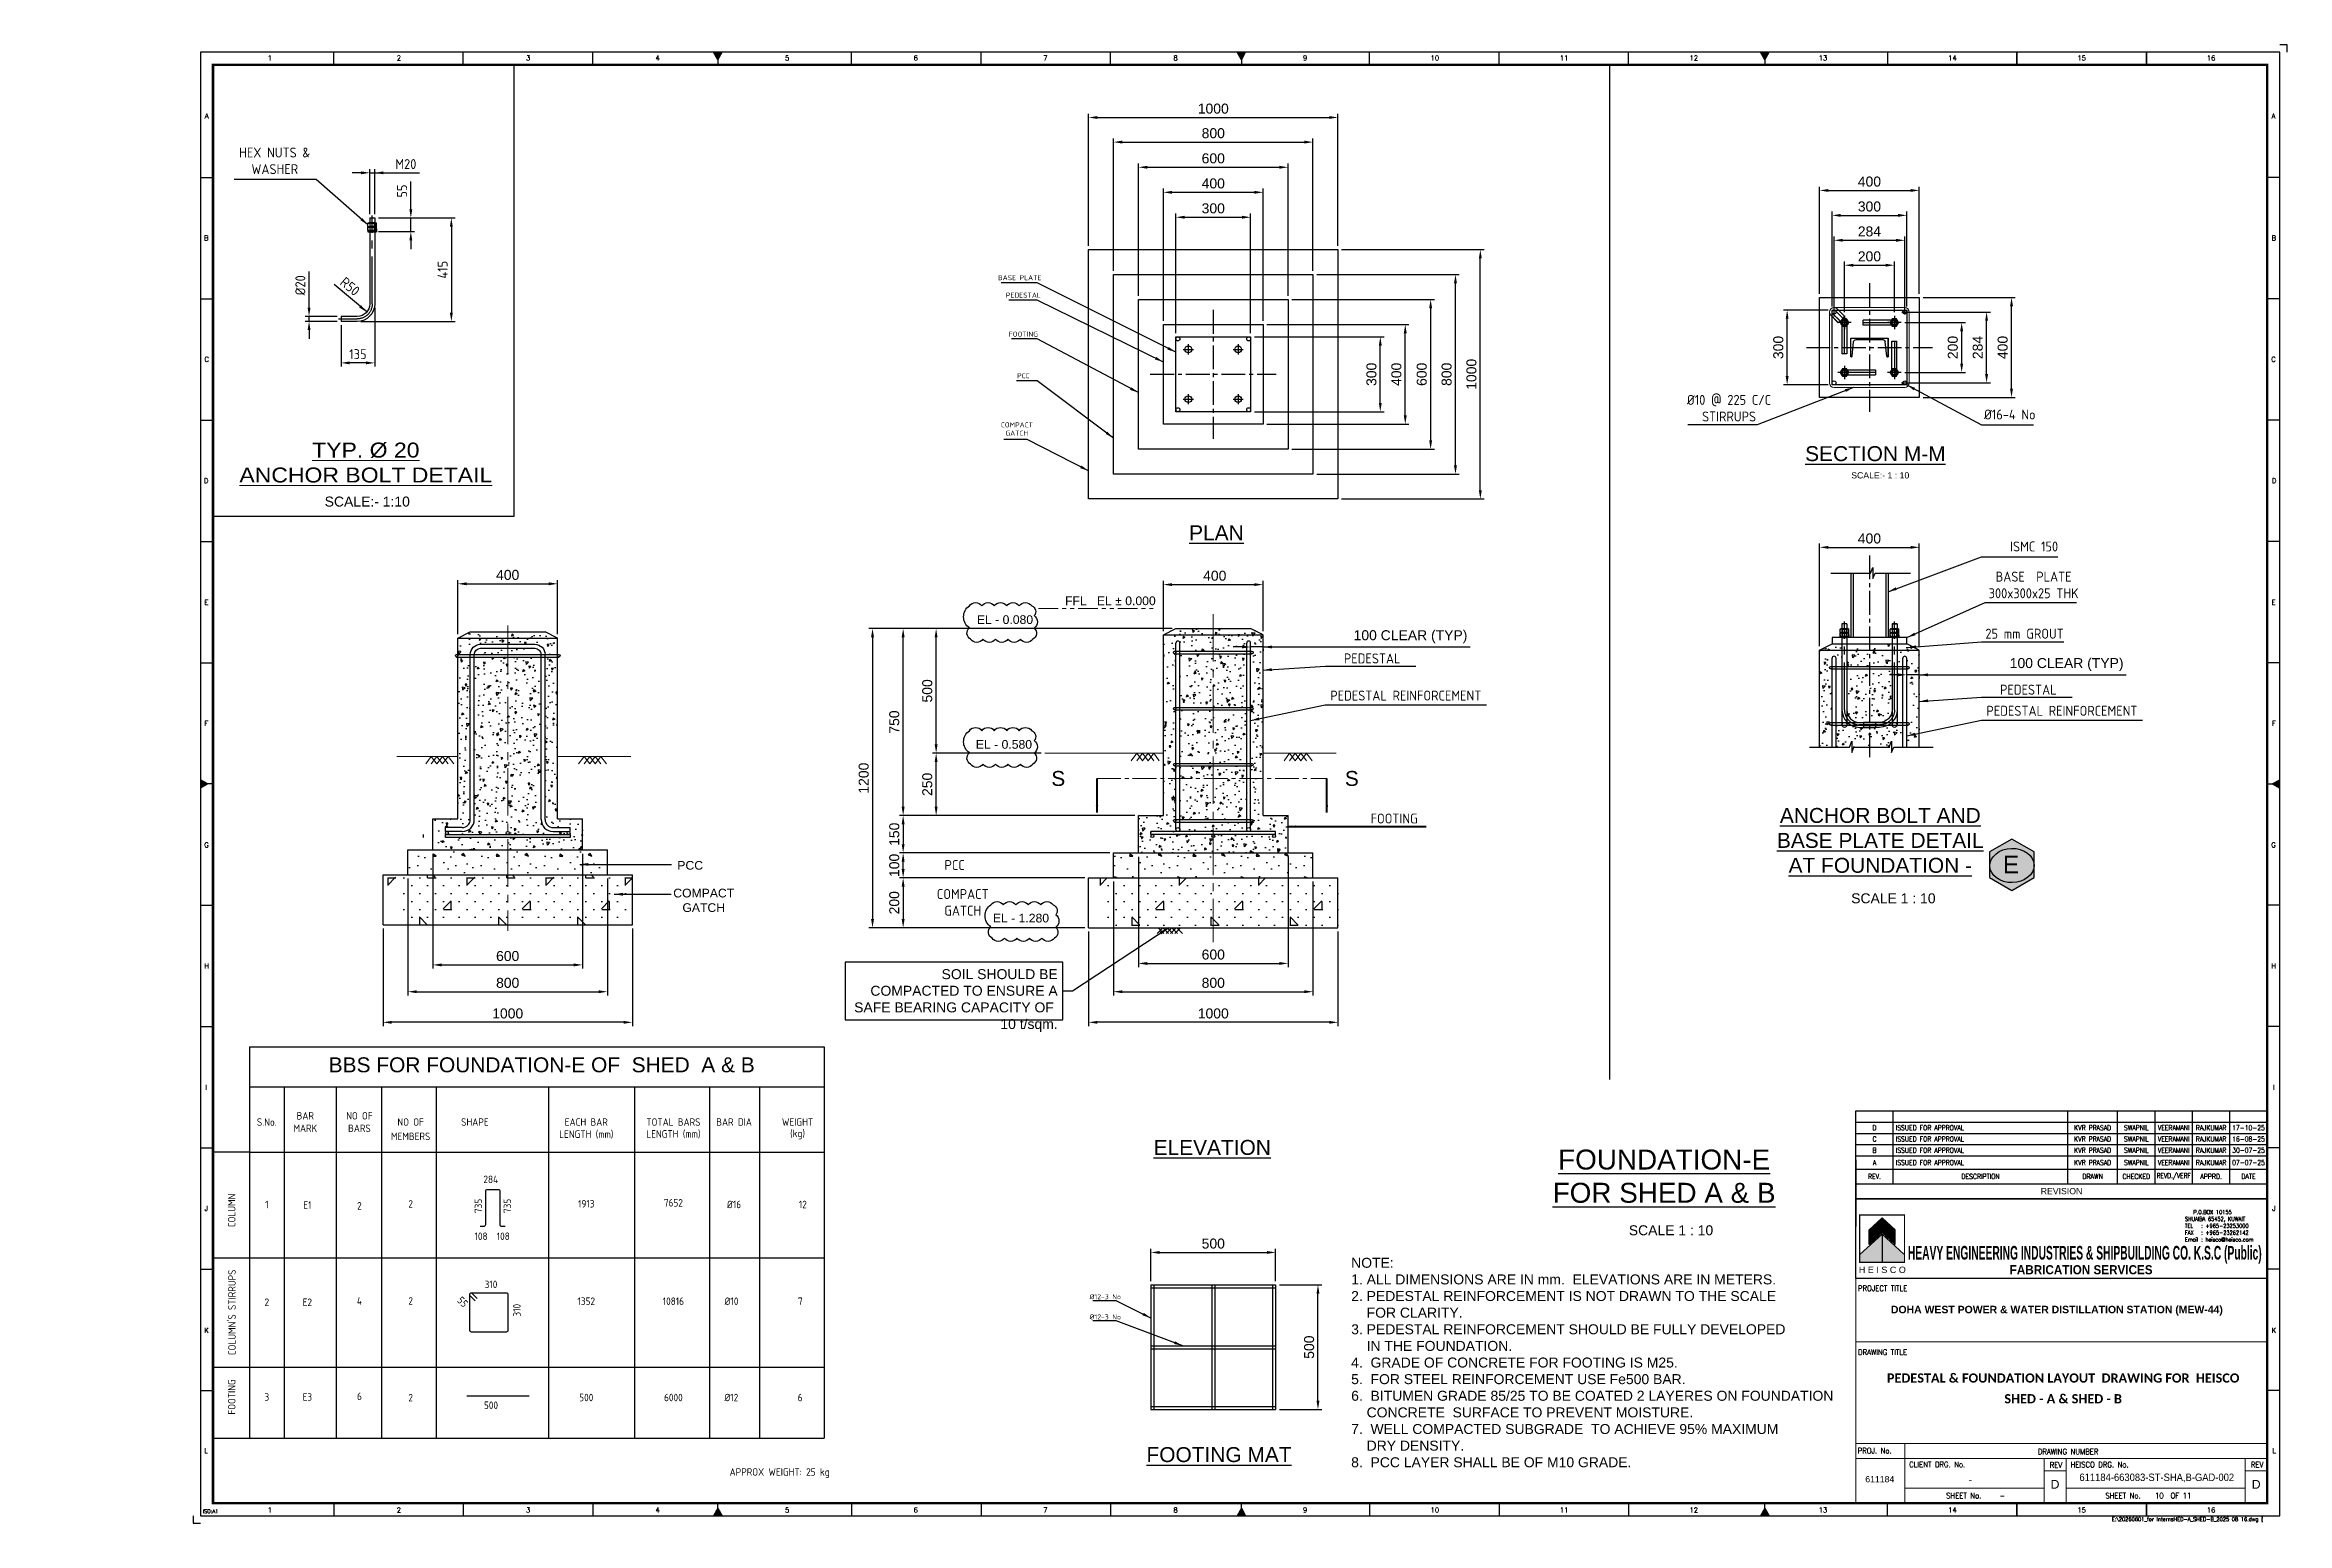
# Model space of a CAD drawing. Header units: millimetres. Extents: x -1055 to 11244, y -20673 to 2560.
# Drawn here: x 9424 to 10324, y 1190 to 1783 of the extents above; entities that cross this region are included whole.
import ezdxf
from ezdxf.enums import TextEntityAlignment as Align

# ---------------------------------------------------------------- set-up
doc = ezdxf.new("R2010")
doc.units = ezdxf.units.MM
doc.linetypes.add('CENTER2', pattern=[28.575, 19.05, -3.175, 3.175, -3.175])
doc.linetypes.add('PHANTOM2', pattern=[31.75, 15.875, -3.175, 3.175, -3.175, 3.175, -3.175])
for name, color, linetype in [('BORDER', 6, 'Continuous'), ('HEISCO', 7, 'Continuous'), ('MAIN-1', 7, 'Continuous'), ('MAIN-2', 7, 'Continuous'), ('TABLE', 4, 'Continuous')]:
    doc.layers.add(name, color=color, linetype=linetype)
doc.layers.add('TEXT', color=7, linetype='Continuous', lineweight=13)
doc.styles.add('ACISOTS', font='isocp.shx')
doc.styles.add('arial', font='arial.ttf')
doc.styles.add('HEISCO', font='ariblk.ttf')
doc.styles.add('HEISCO.', font='arial.ttf')
doc.styles.add('LOGO', font='ROMANS.SHX')
doc.styles.add('ROMANS', font='romans.shx', dxfattribs={"width": 0.8})
doc.styles.get("Standard").update_dxf_attribs({"font": 'arial.ttf'})
doc.styles.add('STYLE2', font='arial.ttf', dxfattribs={"width": 1.1})
doc.dimstyles.new('ISO-25', dxfattribs={"dimtxt": 4, "dimasz": 3.5, "dimexe": 1.5, "dimexo": 1.5, "dimgap": 1.5, "dimtad": 1, "dimtxsty": 'Standard', "dimcen": 0, "dimadec": 0, "dimazin": 0, "dimtfac": 1, "dimtmove": 0, "dimatfit": 3, "dimfxl": 1, "dimarcsym": 0})
pattern_1 = [(230, (16394.6716, -9688.688), (-9.1092334, 0.7969543), [0.9525, -10.4775]), (175, (16394.672, -9688.688), (1.762171, -9.552842), [0.762, -8.382029]), (280.451445, (16393.9125, -9688.622), (-7.3470624, -8.7558876), [0.8095004, -8.904512]), (226.1842, (16394.672, -9691.228), (-13.553952, 2.102116), [1.42875, -15.716253]), (276.63556, (16393.542, -9691.053), (-11.870207, -12.371306), [1.214251, -13.35678]), (171.18415, (16394.672, -9691.228), (-11.870207, -12.371306), [1.142998, -12.572987]), (201, (16393.4016, -9690.593), (-7.5807196, 5.11326), [0.9525, -10.4775]), (146, (16393.402, -9690.593), (-3.0901014, -9.209398), [0.762, -8.382]), (251.451445, (16392.77, -9690.167), (-10.670821, -4.0961384), [0.8095004, -8.904497]), (217.5, (16394.6716, -9688.6882), (-0.1544302, -4.22775194), [0, -8.2804, 0, -8.509, 0, -8.41375]), (187.5, (16394.6716, -9688.688), (-3.3409831, -5.0090287), [0, -4.8514, 0, -8.0899, 0, -3.20675]), (147.5, (16397.5037, -9688.6882), (-6.7795298, 0.2864372), [0, -3.175, 0, -9.906, 0, -13.1445]), (137.5, (16398.7737, -9688.688), (-7.406459, -1.2713246), [0, -4.1275, 0, -6.5786, 0, -9.3345])]
pattern_2 = [(0, (16418.802, -9672.432), (0, 25.4), [0, -25.4]), (0, (16419.056, -9681.322), (0, 25.4), [0, -25.4]), (0, (16419.818, -9667.606), (0, 25.4), [0, -25.4]), (338.19859, (16406.6096, -9675.48), (76.2, -25.4), [2.735664, -134.04752]), (216.869898, (16409.1496, -9676.496), (76.2, 50.8), [1.27, -125.73]), (130.601295, (16408.1336, -9677.2582), (127, -152.4), [2.341764, -231.834665]), (206.56505, (16399.752, -9680.306), (-25.4, -25.4), [0.56796, -56.228165]), (326.30993, (16399.2436, -9680.56), (50.8, -25.4), [0.91581, -90.66519]), (108.43495, (16400.0056, -9681.068), (-25.4, 50.8), [0.80322, -79.518634]), (225, (16416.008, -9682.846), (-4e-15, -25.4), [1.07763, -34.843394]), (0, (16415.246, -9683.608), (25.4, 25.4), [1.524, -23.876]), (135, (16416.77, -9683.608), (-25.4, 2e-15), [1.07763, -34.843394]), (251.56505, (16412.9596, -9666.59), (25.4, 50.8), [0.80322, -79.518634]), (0, (16412.706, -9667.352), (25.4, 25.4), [1.27, -24.13]), (143.130102, (16413.9756, -9667.352), (-76.2, 50.8), [1.27, -125.73]), (213.69007, (16399.4976, -9666.336), (50.8, 25.4), [0.91581, -90.66519]), (341.56505, (16398.7356, -9666.844), (-50.8, 25.4), [1.606437, -78.715416]), (126.869898, (16400.2596, -9667.352), (50.8, -76.2), [1.27, -125.73]), (0, (16406.864, -9667.352), (0, 25.4), [0, -25.4]), (0, (16400.006, -9673.956), (0, 25.4), [0, -25.4]), (0, (16407.118, -9683.354), (0, 25.4), [0, -25.4]), (0, (16413.976, -9675.48), (0, 25.4), [0, -25.4]), (0, (16406.61, -9671.162), (0, 25.4), [0, -25.4]), (0, (16401.022, -9670.4), (0, 25.4), [0, -25.4]), (0, (16403.308, -9671.924), (0, 25.4), [0, -25.4]), (0, (16402.292, -9678.02), (0, 25.4), [0, -25.4]), (0, (16396.196, -9677.004), (0, 25.4), [0, -25.4]), (0, (16396.45, -9671.162), (0, 25.4), [0, -25.4]), (0, (16395.688, -9665.574), (0, 25.4), [0, -25.4]), (0, (16403.562, -9664.558), (0, 25.4), [0, -25.4]), (0, (16409.15, -9663.542), (0, 25.4), [0, -25.4]), (0, (16418.04, -9664.558), (0, 25.4), [0, -25.4]), (0, (16411.944, -9672.432), (0, 25.4), [0, -25.4]), (0, (16409.404, -9667.86), (0, 25.4), [0, -25.4]), (0, (16411.436, -9680.052), (0, 25.4), [0, -25.4]), (0, (16403.816, -9681.322), (0, 25.4), [0, -25.4]), (0, (16411.436, -9686.91), (0, 25.4), [0, -25.4]), (0, (16403.054, -9685.386), (0, 25.4), [0, -25.4]), (0, (16394.926, -9686.148), (0, 25.4), [0, -25.4]), (0, (16397.974, -9687.418), (0, 25.4), [0, -25.4]), (0, (16398.228, -9683.862), (0, 25.4), [0, -25.4]), (0, (16415.246, -9687.926), (0, 25.4), [0, -25.4]), (0, (16418.294, -9677.512), (0, 25.4), [0, -25.4]), (0, (16417.024, -9669.892), (0, 25.4), [0, -25.4]), (0, (16405.34, -9688.18), (0, 25.4), [0, -25.4])]

msp = doc.modelspace()

# ---------------------------------------------------------------- texts
at = {"color": 130}
for s, height, p in [('%%USECTION M-M', 6, (10130.541139, 1619.335998)), ('%%UPLAN', 6, (9883.427428, 1587.611702)), ('FFL   EL %%P 0.000', 3.5, (9833.6633, 1560.305701)), ('EL - 0.080', 3.5, (9798.30001, 1552.759733)), ('EL - 0.580', 3.5, (9797.878166, 1502.713685)), ('S', 6, (9828.150295, 1489.043108)), ('S', 6, (9945.904132, 1489.043108)), ('EL - 1.280', 3.5, (9804.704737, 1433.034955)), ('%%UELEVATION', 6, (9869.186279, 1341.039904))]:
    msp.add_text(s, height=height, dxfattribs=at).set_placement(p, align=Align.MIDDLE_LEFT)
at = {"style": 'ACISOTS'}
msp.add_text('FOOTING', height=4, dxfattribs=at).set_placement((9956.229074, 1472.971917), align=Align.MIDDLE_LEFT)
at = {"attachment_point": 5, "style": 'ACISOTS'}
for s, insert, char_height in [('HEX NUTS &\\PWASHER', (9516.67757, 1736.78287), 4), ('BASE PLATE', (9815.473342, 1689.907425), 2), ('PEDESTAL', (9816.947151, 1682.9083), 2), ('FOOTING', (9816.947151, 1667.276805), 2), ('PCC', (9816.947151, 1650.581421), 2), ('%%C10 @ 225 C/C\\PSTIRRUPS', (10100.009878, 1637.565719), 4), ('%%C16-4 No', (10212.624493, 1635.034685), 4), ('COMPACT\\PGATCH', (9814.368653, 1629.214643), 2), ('ISMC 150', (10222.379729, 1582.089052), 4), ('BASE  PLATE\\P300x300x25 THK', (10222.178201, 1566.662231), 4), ('25 mm GROUT', (10218.555916, 1547.118039), 4), ('PEDESTAL', (9956.869119, 1537.169957), 4), ('PEDESTAL REINFORCEMENT', (9970.339933, 1522.293535), 4), ('PEDESTAL', (10220.066141, 1524.652488), 4), ('PEDESTAL REINFORCEMENT', (10233.536955, 1516.176759), 4), ('PCC', (9789.383517, 1454.302858), 4), ('COMPACT\\PGATCH', (9792.627572, 1439.339953), 4), ('S.No.', (9513.482568, 1351.217281), 3), ('BAR\\PMARK', (9528.912516, 1351.217281), 3), ('NO OF\\PBARS', (9550.622069, 1351.217281), 3), ('1', (9513.482568, 1318.153201), 3), ('2', (9513.482568, 1278.944459), 3), ('4', (9550.622069, 1279.449571), 3), ('%%C12-3 No', (9849.832977, 1281.154972), 2), ('%%C12-3 No', (9849.832977, 1273.049647), 2)]:
    msp.add_mtext(s, dxfattribs=dict(at, insert=insert, char_height=char_height))
for s, insert, char_height, width, attachment_point in [('SCALE:- 1 : 10', (10149.017969, 1611.889083), 2.5, 26.96291915, 1), ('SCALE 1 : 10', (10149.00389, 1442.970252), 4, 63.03115758, 1), ('BBS FOR FOUNDATION-E OF  SHED  A & B', (9623.750704, 1374.131777), 6, 225.35033557, 5), ('{\\LFOUNDATION-E\\PFOR SHED A & B}', (10073.966122, 1329.456746), 8, 225.35033557, 5), ('SCALE 1 : 10', (10059.801907, 1309.808458), 4, 66.42833482, 1)]:
    msp.add_mtext(s, dxfattribs=dict(insert=insert, char_height=char_height, width=width, attachment_point=attachment_point))
at = {"attachment_point": 5}
for s, insert, char_height in [('SCALE:- 1:10', (9553.776998, 1600.091375), 4), ('{\\LANCHOR BOLT AND\\PBASE PLATE DETAIL\\PAT FOUNDATION -  }', (10160.680938, 1464.159088), 6), ('E', (10213.098478, 1454.546609), 7)]:
    msp.add_mtext(s, dxfattribs=dict(at, insert=insert, char_height=char_height))
at = {"color": 130, "char_height": 3.5, "attachment_point": 5}
for s, insert in [('PCC', (9683.300799, 1454.169764)), ('COMPACT\\PGATCH', (9688.736435, 1440.121772))]:
    msp.add_mtext(s, dxfattribs=dict(at, insert=insert))
at = {"color": 130}
for s, insert, char_height, width, attachment_point in [('SOIL SHOULD BE COMPACTED TO ENSURE A SAFE BEARING CAPACITY OF  10 t/sqm.', (9830.71877, 1412.543954), 4, 83.28785812, 3), ('NOTE:\\P1. ALL DIMENSIONS ARE IN mm.  ELEVATIONS ARE IN METERS.\\P2. PEDESTAL REINFORCEMENT IS NOT DRAWN TO THE SCALE\\P    FOR CLARITY.\\P3. PEDESTAL REINFORCEMENT SHOULD BE FULLY DEVELOPED\\P    IN THE FOUNDATION.\\P4.  GRADE OF CONCRETE FOR FOOTING IS M25.\\P5.  FOR STEEL REINFORCEMENT USE Fe500 BAR.\\P6.  BITUMEN GRADE 85/25 TO BE COATED 2 LAYERES ON FOUNDATION\\P    CONCRETE  SURFACE TO PREVENT MOISTURE.\\P7.  WELL COMPACTED SUBGRADE  TO ACHIEVE 95% MAXIMUM\\P    DRY DENSITY.\\P8.  PCC LAYER SHALL BE OF M10 GRADE.', (9948.43618, 1296.760787), 4, 255.85688563, 1), ('{\\LFOOTING MAT}', (9866.331692, 1220.817227), 6, 114.77191406, 1)]:
    msp.add_mtext(s, dxfattribs=dict(at, insert=insert, char_height=char_height, width=width, attachment_point=attachment_point))
at = {"char_height": 3, "width": 29.29783667, "attachment_point": 5, "style": 'ACISOTS'}
for s, insert in [('NO OF', (9571.167572, 1351.217281)), ('SHAPE', (9596.934851, 1351.217281)), ('EACH BAR', (9641.617775, 1351.217281)), ('TOTAL BARS', (9676.560604, 1351.217281)), ('BAR DIA', (9700.909123, 1351.217281)), ('WEIGHT', (9726.373474, 1351.217281)), ('MEMBERS', (9571.167572, 1345.477116)), ('LENGTH (mm)', (9641.617775, 1346.213435)), ('LENGTH (mm)', (9676.560604, 1346.311924)), ('(kg)', (9726.373474, 1346.213435)), ('2', (9571.167572, 1279.449571))]:
    msp.add_mtext(s, dxfattribs=dict(at, insert=insert))
at = {"char_height": 3, "attachment_point": 5, "rotation": 90, "style": 'ACISOTS'}
for s, insert in [('COLUMN', (9499.404502, 1315.763837)), ('735', (9598.325301, 1317.549004)), ('735', (9609.939165, 1317.549004)), (" COLUMN'S STIRRUPS", (9499.502392, 1274.015696)), ('FOOTING', (9499.404502, 1240.95502))]:
    msp.add_mtext(s, dxfattribs=dict(at, insert=insert))
at = {"color": 3, "char_height": 3, "attachment_point": 5, "style": 'ACISOTS'}
for s, insert, width in [('284', (9603.30552, 1328.215411), 49.39171918), ('1913', (9641.617775, 1318.427001), 29.29783667), ('7652', (9676.560604, 1318.82195), 29.29783667), ('%%C16', (9700.909123, 1318.153201), 29.29783667), ('12', (9728.487259, 1318.153201), 29.29783667), ('108', (9599.426206, 1305.417259), 49.39171918), ('108', (9608.319188, 1305.417259), 49.39171918), ('310', (9603.398764, 1286.089677), 49.39171918), ('1352', (9641.617775, 1279.35498), 29.29783667), ('10816', (9676.560604, 1279.35498), 29.29783667), ('%%C10', (9699.89549, 1279.35498), 29.29783667), ('7', (9727.473625, 1279.35498), 29.29783667), ('2', (9571.167572, 1240.640164), 29.29783667), ('500', (9641.617775, 1240.719735), 29.29783667), ('%%C12', (9699.815214, 1240.719735), 29.29783667), ('6', (9727.39335, 1240.719735), 29.29783667), ('500', (9603.398764, 1237.631473), 49.39171918), ('APPROX WEIGHT: 25 kg', (9719.1907, 1210.405536), 46.86840358)]:
    msp.add_mtext(s, dxfattribs=dict(at, insert=insert, width=width))
for s, insert in [('E1', (9529.733558, 1317.899833)), ('2', (9550.622069, 1317.623546)), ('2', (9571.167572, 1318.383651)), ('E2', (9529.733558, 1278.944459)), ('3', (9513.482568, 1240.9397)), ('E3', (9529.733558, 1240.9397)), ('6', (9550.622069, 1241.218596)), ('6000', (9676.560604, 1240.719735))]:
    msp.add_mtext(s, dxfattribs=dict(at, insert=insert))
at = {"color": 3, "char_height": 3, "width": 49.39171918, "attachment_point": 5, "style": 'ACISOTS'}
for s, insert, rotation in [('55', (9592.021741, 1279.06793), 315), ('310', (9613.780234, 1275.737063), 90)]:
    msp.add_mtext(s, dxfattribs=dict(at, insert=insert, rotation=rotation))
at = {"layer": 'BORDER', "color": 3, "style": 'ROMANS', "width": 0.9}
for s, p in [('PROJECT TITLE', (10151.714337, 1283.403067)), ('DRAWING TITLE', (10151.741361, 1257.777494)), ('PROJ. No.', (10151.618761, 1218.26059)), ('CLIENT DRG. No.', (10172.250553, 1212.715318)), ('DRAWING NUMBER', (10223.868134, 1217.912306)), ('HEISCO DRG. No.', (10237.005541, 1212.69556)), ('SHEET No.    -', (10187.077013, 1200.243558)), ('SHEET No.   10  OF 11', (10250.963156, 1200.243558))]:
    msp.add_text(s, height=2.25, dxfattribs=at).set_placement(p)
for p in [(10231.153867, 1212.489501), (10311.850088, 1212.700661)]:
    msp.add_text('REV', height=2.25, dxfattribs=at).set_placement(p, align=Align.CENTER)
at = {"layer": 'BORDER', "color": 7, "style": 'arial'}
for s, insert, char_height, width, attachment_point in [('{\\fArial|b1|i0|c0|p34;DOHA WEST POWER & WATER DISTILLATION STATION (MEW-44)}', (10231.517702, 1275.5625), 3, 163.24464911, 5), ('{\\fCalibri|b1|i0|c0|p2;\\H1.2308x;PEDESTAL & FOUNDATION LAYOUT  DRAWING FOR  HEISCO}', (10234.026334, 1248.519223), 3, 163.24464911, 5), ('{\\fCalibri|b1|i0|c0|p2;\\H1.2308x;SHED - A & SHED - B}', (10234.026334, 1240.199949), 3, 163.24464911, 5), ('611184', (10160.47158, 1209.209717), 2.5, 24.94987634, 2), ('-', (10196.838058, 1209.317149), 3, 47.48534094, 2), ('D', (10230.777261, 1205.907137), 3.5, 6.29727831, 5), ('{\\W0.9;611184-663083-ST-SHA,B-GAD-002}', (10271.581299, 1210.211318), 3, 43.61317739, 2), ('D', (10311.473482, 1205.907137), 3.5, 8.40928889, 5)]:
    msp.add_mtext(s, dxfattribs=dict(at, insert=insert, char_height=char_height, width=width, attachment_point=attachment_point))
at = {"layer": 'TEXT', "insert": (9449.449357, 1623.769649), "char_height": 6, "width": 207.48554576, "attachment_point": 1, "style": 'STYLE2'}
msp.add_mtext('\\pxqc;{\\LTYP. %%C 20\\PANCHOR BOLT DETAIL}', dxfattribs=at)

# ---------------------------------------------------------------- blocks, each defined once
blk = doc.blocks.new('*D28563')
at = {"color": 0, "lineweight": -2}
for p, q in [((9560.1, 1428.86), (9560.1, 1389.72)), ((9660.1, 1428.86), (9660.1, 1389.72)), ((9656.6, 1391.22), (9563.6, 1391.22))]:
    blk.add_line(p, q, dxfattribs=at)
at = {"color": 0}
for points in [[(9563.6, 1391.8), (9563.6, 1390.64), (9560.1, 1391.22)], [(9656.6, 1390.64), (9656.6, 1391.8), (9660.1, 1391.22)]]:
    blk.add_solid(points, dxfattribs=at)
at = {"layer": 'Defpoints', "color": 0}
for p in [(9560.1, 1430.36), (9660.1, 1430.36), (9560.1, 1391.22)]:
    blk.add_point(p, dxfattribs=at)
at = {"color": 0, "insert": (9610.1, 1394.76), "char_height": 4, "attachment_point": 5}
blk.add_mtext('1000', dxfattribs=at)
blk = doc.blocks.new('*D28564')
at = {"color": 0, "lineweight": -2}
for p, q in [((9590.1, 1546.86), (9590.1, 1568.63)), ((9593.6, 1567.13), (9626.6, 1567.13)), ((9630.1, 1546.86), (9630.1, 1568.63))]:
    blk.add_line(p, q, dxfattribs=at)
at = {"color": 0}
for points in [[(9593.6, 1567.72), (9593.6, 1566.55), (9590.1, 1567.13)], [(9626.6, 1566.55), (9626.6, 1567.72), (9630.1, 1567.13)]]:
    blk.add_solid(points, dxfattribs=at)
at = {"layer": 'Defpoints', "color": 0}
for p in [(9630.1, 1567.13), (9590.1, 1545.36), (9630.1, 1545.36)]:
    blk.add_point(p, dxfattribs=at)
at = {"color": 0, "insert": (9610.1, 1570.67), "char_height": 4, "attachment_point": 5}
blk.add_mtext('400', dxfattribs=at)
blk = doc.blocks.new('*D28565')
at = {"color": 0, "lineweight": -2}
for p, q in [((9570.1, 1448.86), (9570.1, 1402)), ((9650.1, 1448.86), (9650.1, 1402)), ((9573.6, 1403.5), (9646.6, 1403.5))]:
    blk.add_line(p, q, dxfattribs=at)
at = {"color": 0}
for points in [[(9573.6, 1404.08), (9573.6, 1402.92), (9570.1, 1403.5)], [(9646.6, 1402.92), (9646.6, 1404.08), (9650.1, 1403.5)]]:
    blk.add_solid(points, dxfattribs=at)
at = {"layer": 'Defpoints', "color": 0}
for p in [(9570.1, 1450.36), (9650.1, 1450.36), (9650.1, 1403.5)]:
    blk.add_point(p, dxfattribs=at)
at = {"color": 0, "insert": (9610.1, 1407.04), "char_height": 4, "attachment_point": 5}
blk.add_mtext('800', dxfattribs=at)
blk = doc.blocks.new('*D28566')
at = {"color": 0, "lineweight": -2}
for p, q in [((9824.1, 1499.17), (9780.45, 1499.17)), ((9781.95, 1477.67), (9781.95, 1495.67)), ((9861.62, 1474.17), (9780.45, 1474.17))]:
    blk.add_line(p, q, dxfattribs=at)
at = {"color": 0}
for points in [[(9782.53, 1495.67), (9781.37, 1495.67), (9781.95, 1499.17)], [(9781.37, 1477.67), (9782.53, 1477.67), (9781.95, 1474.17)]]:
    blk.add_solid(points, dxfattribs=at)
at = {"layer": 'Defpoints', "color": 0}
for p in [(9781.95, 1499.17), (9825.6, 1499.17), (9863.12, 1474.17)]:
    blk.add_point(p, dxfattribs=at)
at = {"color": 0, "insert": (9778.41, 1486.67), "char_height": 4, "attachment_point": 5, "rotation": 90}
blk.add_mtext('250', dxfattribs=at)
blk = doc.blocks.new('*D28567')
at = {"color": 0, "lineweight": -2}
for p, q in [((9861.62, 1549.17), (9780.45, 1549.17)), ((9781.95, 1502.67), (9781.95, 1545.67)), ((9824.1, 1499.17), (9780.45, 1499.17))]:
    blk.add_line(p, q, dxfattribs=at)
at = {"color": 0}
for points in [[(9782.53, 1545.67), (9781.37, 1545.67), (9781.95, 1549.17)], [(9781.37, 1502.67), (9782.53, 1502.67), (9781.95, 1499.17)]]:
    blk.add_solid(points, dxfattribs=at)
at = {"layer": 'Defpoints', "color": 0}
for p in [(9781.95, 1549.17), (9863.12, 1549.17), (9825.6, 1499.17)]:
    blk.add_point(p, dxfattribs=at)
at = {"color": 0, "insert": (9778.41, 1524.17), "char_height": 4, "attachment_point": 5, "rotation": 90}
blk.add_mtext('500', dxfattribs=at)
blk = doc.blocks.new('*D28568')
at = {"color": 0, "lineweight": -2}
for p, q in [((9876.62, 1549.17), (9754.94, 1549.17)), ((9756.44, 1545.67), (9756.44, 1432.67)), ((9841.62, 1429.17), (9754.94, 1429.17))]:
    blk.add_line(p, q, dxfattribs=at)
at = {"color": 0}
for points in [[(9757.03, 1545.67), (9755.86, 1545.67), (9756.44, 1549.17)], [(9755.86, 1432.67), (9757.03, 1432.67), (9756.44, 1429.17)]]:
    blk.add_solid(points, dxfattribs=at)
at = {"layer": 'Defpoints', "color": 0}
for p in [(9878.12, 1549.17), (9756.44, 1429.17), (9843.12, 1429.17)]:
    blk.add_point(p, dxfattribs=at)
at = {"color": 0, "insert": (9752.9, 1489.17), "char_height": 4, "attachment_point": 5, "rotation": 90}
blk.add_mtext('1200', dxfattribs=at)
blk = doc.blocks.new('*D28569')
at = {"color": 0, "lineweight": -2}
for p, q in [((9861.62, 1549.17), (9767.22, 1549.17)), ((9768.72, 1477.67), (9768.72, 1545.67)), ((9861.62, 1474.17), (9767.22, 1474.17))]:
    blk.add_line(p, q, dxfattribs=at)
at = {"color": 0}
for points in [[(9769.31, 1545.67), (9768.14, 1545.67), (9768.72, 1549.17)], [(9768.14, 1477.67), (9769.31, 1477.67), (9768.72, 1474.17)]]:
    blk.add_solid(points, dxfattribs=at)
at = {"layer": 'Defpoints', "color": 0}
for p in [(9768.72, 1549.17), (9863.12, 1549.17), (9863.12, 1474.17)]:
    blk.add_point(p, dxfattribs=at)
at = {"color": 0, "insert": (9765.18, 1511.67), "char_height": 4, "attachment_point": 5, "rotation": 90}
blk.add_mtext('750', dxfattribs=at)
blk = doc.blocks.new('*D28570')
at = {"color": 0, "lineweight": -2}
for p, q in [((9843.12, 1427.67), (9843.12, 1389.72)), ((9943.12, 1427.67), (9943.12, 1389.72)), ((9939.62, 1391.22), (9846.62, 1391.22))]:
    blk.add_line(p, q, dxfattribs=at)
at = {"color": 0}
for points in [[(9846.62, 1391.8), (9846.62, 1390.64), (9843.12, 1391.22)], [(9939.62, 1390.64), (9939.62, 1391.8), (9943.12, 1391.22)]]:
    blk.add_solid(points, dxfattribs=at)
at = {"layer": 'Defpoints', "color": 0}
for p in [(9843.12, 1429.17), (9943.12, 1429.17), (9843.12, 1391.22)]:
    blk.add_point(p, dxfattribs=at)
at = {"color": 0, "insert": (9893.12, 1394.76), "char_height": 4, "attachment_point": 5}
blk.add_mtext('1000', dxfattribs=at)
blk = doc.blocks.new('*D28571')
at = {"color": 0, "lineweight": -2}
for p, q in [((9873.12, 1548.17), (9873.12, 1568.3)), ((9876.62, 1566.8), (9909.62, 1566.8)), ((9913.12, 1548.17), (9913.12, 1568.3))]:
    blk.add_line(p, q, dxfattribs=at)
at = {"color": 0}
for points in [[(9876.62, 1567.38), (9876.62, 1566.22), (9873.12, 1566.8)], [(9909.62, 1566.22), (9909.62, 1567.38), (9913.12, 1566.8)]]:
    blk.add_solid(points, dxfattribs=at)
at = {"layer": 'Defpoints', "color": 0}
for p in [(9913.12, 1566.8), (9873.12, 1546.67), (9913.12, 1546.67)]:
    blk.add_point(p, dxfattribs=at)
at = {"color": 0, "insert": (9893.72, 1570.34), "char_height": 4, "attachment_point": 5}
blk.add_mtext('400', dxfattribs=at)
blk = doc.blocks.new('*D28572')
at = {"color": 0, "lineweight": -2}
for p, q in [((9904.62, 1541.78), (9901.12, 1541.78)), ((9908.12, 1541.21), (9908.12, 1543.28)), ((9913.12, 1541.78), (9908.12, 1541.78)), ((9913.12, 1541.78), (9996.15, 1541.78)), ((9913.12, 1541.02), (9913.12, 1540.28)), ((9916.62, 1541.78), (9920.12, 1541.78))]:
    blk.add_line(p, q, dxfattribs=at)
at = {"color": 0}
for points in [[(9904.62, 1541.2), (9904.62, 1542.36), (9908.12, 1541.78)], [(9916.62, 1542.36), (9916.62, 1541.2), (9913.12, 1541.78)]]:
    blk.add_solid(points, dxfattribs=at)
at = {"layer": 'Defpoints', "color": 0}
for p in [(9908.12, 1541.78), (9908.12, 1539.71), (9913.12, 1542.52)]:
    blk.add_point(p, dxfattribs=at)
at = {"color": 0, "insert": (9972.23, 1545.9), "char_height": 4, "attachment_point": 5}
blk.add_mtext('100 CLEAR (TYP)', dxfattribs=at)
blk = doc.blocks.new('*D28573')
at = {"color": 0, "lineweight": -2}
for p, q in [((9853.12, 1447.67), (9853.12, 1402)), ((9933.12, 1447.67), (9933.12, 1402)), ((9856.62, 1403.5), (9929.62, 1403.5))]:
    blk.add_line(p, q, dxfattribs=at)
at = {"color": 0}
for points in [[(9856.62, 1404.08), (9856.62, 1402.92), (9853.12, 1403.5)], [(9929.62, 1402.92), (9929.62, 1404.08), (9933.12, 1403.5)]]:
    blk.add_solid(points, dxfattribs=at)
at = {"layer": 'Defpoints', "color": 0}
for p in [(9853.12, 1449.17), (9933.12, 1449.17), (9933.12, 1403.5)]:
    blk.add_point(p, dxfattribs=at)
at = {"color": 0, "insert": (9893.12, 1407.04), "char_height": 4, "attachment_point": 5}
blk.add_mtext('800', dxfattribs=at)
blk = doc.blocks.new('*D28574')
at = {"color": 0, "lineweight": -2}
for p, q in [((9861.62, 1474.17), (9767.22, 1474.17)), ((9768.72, 1470.67), (9768.72, 1462.67)), ((9851.62, 1459.17), (9767.22, 1459.17))]:
    blk.add_line(p, q, dxfattribs=at)
at = {"color": 0}
for points in [[(9769.31, 1470.67), (9768.14, 1470.67), (9768.72, 1474.17)], [(9768.14, 1462.67), (9769.31, 1462.67), (9768.72, 1459.17)]]:
    blk.add_solid(points, dxfattribs=at)
at = {"layer": 'Defpoints', "color": 0}
for p in [(9863.12, 1474.17), (9768.72, 1459.17), (9853.12, 1459.17)]:
    blk.add_point(p, dxfattribs=at)
at = {"color": 0, "insert": (9765.18, 1466.66), "char_height": 4, "attachment_point": 5, "rotation": 90}
blk.add_mtext('150', dxfattribs=at)
blk = doc.blocks.new('*D28575')
at = {"color": 0, "lineweight": -2}
for p, q in [((9841.62, 1449.17), (9767.22, 1449.17)), ((9768.72, 1445.67), (9768.72, 1432.67)), ((9841.62, 1429.17), (9767.22, 1429.17))]:
    blk.add_line(p, q, dxfattribs=at)
at = {"color": 0}
for points in [[(9769.31, 1445.67), (9768.14, 1445.67), (9768.72, 1449.17)], [(9768.14, 1432.67), (9769.31, 1432.67), (9768.72, 1429.17)]]:
    blk.add_solid(points, dxfattribs=at)
at = {"layer": 'Defpoints', "color": 0}
for p in [(9843.12, 1449.17), (9768.72, 1429.17), (9843.12, 1429.17)]:
    blk.add_point(p, dxfattribs=at)
at = {"color": 0, "insert": (9765.18, 1439.17), "char_height": 4, "attachment_point": 5, "rotation": 90}
blk.add_mtext('200', dxfattribs=at)
blk = doc.blocks.new('*D28576')
at = {"color": 0, "lineweight": -2}
for p, q in [((9863.12, 1457.67), (9863.12, 1413.34)), ((9923.12, 1457.67), (9923.12, 1413.34)), ((9866.62, 1414.84), (9919.62, 1414.84))]:
    blk.add_line(p, q, dxfattribs=at)
at = {"color": 0}
for points in [[(9866.62, 1415.42), (9866.62, 1414.25), (9863.12, 1414.84)], [(9919.62, 1414.25), (9919.62, 1415.42), (9923.12, 1414.84)]]:
    blk.add_solid(points, dxfattribs=at)
at = {"layer": 'Defpoints', "color": 0}
for p in [(9863.12, 1459.17), (9923.12, 1459.17), (9923.12, 1414.84)]:
    blk.add_point(p, dxfattribs=at)
at = {"color": 0, "insert": (9893.12, 1418.38), "char_height": 4, "attachment_point": 5}
blk.add_mtext('600', dxfattribs=at)
blk = doc.blocks.new('*D28577')
at = {"color": 0, "lineweight": -2}
for p, q in [((9909.62, 1666.16), (9961.62, 1666.16)), ((9960.12, 1639.66), (9960.12, 1662.66)), ((9909.62, 1636.16), (9961.62, 1636.16))]:
    blk.add_line(p, q, dxfattribs=at)
at = {"color": 0}
for points in [[(9960.7, 1662.66), (9959.54, 1662.66), (9960.12, 1666.16)], [(9959.54, 1639.66), (9960.7, 1639.66), (9960.12, 1636.16)]]:
    blk.add_solid(points, dxfattribs=at)
at = {"layer": 'Defpoints', "color": 0}
for p in [(9908.12, 1666.16), (9960.12, 1666.16), (9908.12, 1636.16)]:
    blk.add_point(p, dxfattribs=at)
at = {"color": 0, "insert": (9956.58, 1651.16), "char_height": 4, "attachment_point": 5, "rotation": 90}
blk.add_mtext('300', dxfattribs=at)
blk = doc.blocks.new('*D28578')
at = {"color": 0, "lineweight": -2}
for p, q in [((9914.62, 1671.16), (9971.62, 1671.16)), ((9970.12, 1634.66), (9970.12, 1667.66)), ((9914.62, 1631.16), (9971.62, 1631.16))]:
    blk.add_line(p, q, dxfattribs=at)
at = {"color": 0}
for points in [[(9970.7, 1667.66), (9969.54, 1667.66), (9970.12, 1671.16)], [(9969.54, 1634.66), (9970.7, 1634.66), (9970.12, 1631.16)]]:
    blk.add_solid(points, dxfattribs=at)
at = {"layer": 'Defpoints', "color": 0}
for p in [(9913.12, 1671.16), (9970.12, 1671.16), (9913.12, 1631.16)]:
    blk.add_point(p, dxfattribs=at)
at = {"color": 0, "insert": (9966.58, 1651.16), "char_height": 4, "attachment_point": 5, "rotation": 90}
blk.add_mtext('400', dxfattribs=at)
blk = doc.blocks.new('*D28579')
at = {"color": 0, "lineweight": -2}
for p, q in [((9873.12, 1672.66), (9873.12, 1725.66)), ((9876.62, 1724.16), (9909.62, 1724.16)), ((9913.12, 1672.66), (9913.12, 1725.66))]:
    blk.add_line(p, q, dxfattribs=at)
at = {"color": 0}
for points in [[(9876.62, 1724.75), (9876.62, 1723.58), (9873.12, 1724.16)], [(9909.62, 1723.58), (9909.62, 1724.75), (9913.12, 1724.16)]]:
    blk.add_solid(points, dxfattribs=at)
at = {"layer": 'Defpoints', "color": 0}
for p in [(9913.12, 1724.16), (9873.12, 1671.16), (9913.12, 1671.16)]:
    blk.add_point(p, dxfattribs=at)
at = {"color": 0, "insert": (9893.12, 1727.71), "char_height": 4, "attachment_point": 5}
blk.add_mtext('400', dxfattribs=at)
blk = doc.blocks.new('*D28580')
at = {"color": 0, "lineweight": -2}
for p, q in [((9878.12, 1667.66), (9878.12, 1715.66)), ((9881.62, 1714.16), (9904.62, 1714.16)), ((9908.12, 1667.66), (9908.12, 1715.66))]:
    blk.add_line(p, q, dxfattribs=at)
at = {"color": 0}
for points in [[(9881.62, 1714.75), (9881.62, 1713.58), (9878.12, 1714.16)], [(9904.62, 1713.58), (9904.62, 1714.75), (9908.12, 1714.16)]]:
    blk.add_solid(points, dxfattribs=at)
at = {"layer": 'Defpoints', "color": 0}
for p in [(9908.12, 1714.16), (9878.12, 1666.16), (9908.12, 1666.16)]:
    blk.add_point(p, dxfattribs=at)
at = {"color": 0, "insert": (9893.12, 1717.71), "char_height": 4, "attachment_point": 5}
blk.add_mtext('300', dxfattribs=at)
blk = doc.blocks.new('A1B')
at = {"layer": 'BORDER', "color": 1}
for p, q in [((56.44, 585), (56.44, 590)), ((56.44, 585), (56.44, 590)), ((108.38, 585), (108.38, 590)), ((108.38, 585), (108.38, 590)), ((160.31, 585), (160.31, 590)), ((160.31, 585), (160.31, 590)), ((264.19, 585), (264.19, 590)), ((316.12, 585), (316.12, 590)), ((368.06, 585), (368.06, 590)), ((471.94, 585), (471.94, 590)), ((523.88, 585), (523.88, 590)), ((575.81, 585), (575.81, 590)), ((679.69, 590), (679.69, 585)), ((731.63, 590), (731.63, 585)), ((731.63, 585), (731.63, 590)), ((731.63, 590), (731.63, 585)), ((783.56, 590), (783.56, 585)), ((783.56, 585), (783.56, 590)), ((3, 539.83), (8, 539.83)), ((837, 539.83), (832, 539.83)), ((3, 491.17), (8, 491.17)), ((837, 491.17), (832, 491.17)), ((3, 442.5), (8, 442.5)), ((837, 442.5), (832, 442.5)), ((3, 393.84), (8, 393.84)), ((837, 393.84), (832, 393.84)), ((3, 345.17), (8, 345.17)), ((837, 345.17), (832, 345.17)), ((3, 247.84), (8, 247.84)), ((837, 247.84), (832, 247.84)), ((3, 199.17), (8, 199.17)), ((837, 199.17), (832, 199.17)), ((3, 150.51), (8, 150.51)), ((837, 150.51), (832, 150.51)), ((3, 101.84), (8, 101.84)), ((837, 101.84), (832, 101.84)), ((3, 53.17), (8, 53.17)), ((837, 53.17), (832, 53.17)), ((56.44, 8), (56.44, 3)), ((108.38, 8), (108.38, 3)), ((160.31, 8), (160.31, 3)), ((264.19, 8), (264.19, 3)), ((316.12, 8), (316.12, 3)), ((368.06, 8), (368.06, 3)), ((471.94, 8), (471.94, 3)), ((523.88, 8), (523.88, 3)), ((575.81, 8), (575.81, 3)), ((679.69, 3), (679.69, 8)), ((731.63, 3), (731.63, 8)), ((731.63, 8), (731.63, 3)), ((731.63, 3), (731.63, 8)), ((783.56, 3), (783.56, 8)), ((783.56, 8), (783.56, 3))]:
    blk.add_line(p, q, dxfattribs=at)
at = {"layer": 'BORDER'}
for p, q in [((210.5, 587), (208.77, 590)), ((210.5, 590), (210.5, 585)), ((210.5, 587), (212.23, 590)), ((210.5, 588), (210.5, 585)), ((210.5, 588), (210.5, 585)), ((420.5, 587), (418.77, 590)), ((420.5, 590), (420.5, 585)), ((420.5, 587), (422.23, 590)), ((420.5, 588), (420.5, 585)), ((630.5, 587), (628.77, 590)), ((630.5, 590), (630.5, 585)), ((630.5, 587), (632.23, 590)), ((6, 296.5), (3, 298.23)), ((834, 296.5), (837, 298.23)), ((8, 296.5), (3, 296.5)), ((6, 296.5), (3, 294.77)), ((832, 296.5), (837, 296.5)), ((834, 296.5), (837, 294.77)), ((210.5, 6), (208.77, 3)), ((210.5, 5), (210.5, 8)), ((210.5, 5), (210.5, 8)), ((210.5, 3), (210.5, 8)), ((210.5, 6), (212.23, 3)), ((420.5, 6), (418.77, 3)), ((420.5, 5), (420.5, 8)), ((420.5, 3), (420.5, 8)), ((420.5, 6), (422.23, 3)), ((630.5, 6), (628.77, 3)), ((630.5, 3), (630.5, 8)), ((630.5, 6), (632.23, 3))]:
    blk.add_line(p, q, dxfattribs=at)
blk.add_lwpolyline([(837, 3), (837, 590), (3, 590), (3, 3)], close=True, dxfattribs=at)
at = {"layer": 'BORDER', "const_width": 1}
blk.add_lwpolyline([(8, 8), (832, 8), (832, 585), (8, 585)], close=True, dxfattribs=at)
at = {"layer": 'BORDER', "color": 1}
for points in [[(840, 590), (840, 593), (837, 593)], [(0, 3), (0, 0), (3, 0)]]:
    blk.add_lwpolyline(points, dxfattribs=at)
at = {"layer": 'BORDER'}
for points in [[(212.23, 590), (208.77, 590), (210.5, 587)], [(422.23, 590), (418.77, 590), (420.5, 587)], [(632.23, 590), (628.77, 590), (630.5, 587)], [(3, 298.23), (3, 294.77), (6, 296.5)], [(837, 298.23), (837, 294.77), (834, 296.5)], [(212.23, 3), (208.77, 3), (210.5, 6)], [(422.23, 3), (418.77, 3), (420.5, 6)], [(632.23, 3), (628.77, 3), (630.5, 6)]]:
    blk.add_solid(points, dxfattribs=at)
at = {"color": 11, "insert": (830.38, 1.34), "char_height": 1.5, "width": 401.355, "attachment_point": 6, "style": 'ROMANS'}
blk.add_mtext('{\\W1;\\C1;E:\\20260601_for Interns\\SHED-A_SHED-B_2025 08 16.dwg }', dxfattribs=at)
at = {"layer": 'BORDER', "color": 1, "style": 'ROMANS'}
for s, height, p in [('1', 2, (30.81, 586.75)), ('2', 2, (82.56, 586.75)), ('3', 2, (134.41, 586.75)), ('4', 2, (186.37, 586.75)), ('5', 2, (238.32, 586.75)), ('6', 2, (289.89, 586.75)), ('7', 2, (341.88, 586.75)), ('8', 2, (394.13, 586.75)), ('9', 2, (446.1, 586.75)), ('10', 2, (498.13, 586.75)), ('11', 2, (549.97, 586.75)), ('12', 2, (601.96, 586.75)), ('13', 2, (653.79, 586.75)), ('14', 2, (705.77, 586.75)), ('15', 2, (757.56, 586.75)), ('16', 2, (809.48, 586.75)), ('A', 2, (5.48, 563.52)), ('A', 2, (834.52, 563.52)), ('B', 2, (5.35, 514.55)), ('B', 2, (834.65, 514.55)), ('C', 2, (5.49, 465.84)), ('C', 2, (834.51, 465.84)), ('D', 2, (5.25, 417.17)), ('D', 2, (834.75, 417.17)), ('E', 2, (5.39, 368.4)), ('E', 2, (834.61, 368.4)), ('F', 2, (5.34, 319.81)), ('F', 2, (834.66, 319.81)), ('G', 2, (5.44, 271.07)), ('G', 2, (834.56, 271.07)), ('H', 2, (5.43, 222.46)), ('H', 2, (834.57, 222.46)), ('I', 2, (5.31, 173.82)), ('I', 2, (834.69, 173.82)), ('J', 2, (5.33, 125.23)), ('J', 2, (834.67, 125.23)), ('K', 2, (5.38, 76.36)), ('K', 2, (834.62, 76.36)), ('L', 2, (5.2, 28.07)), ('L', 2, (834.8, 28.07)), ('ISO:A1', 1.5, (7.03, 4)), ('1', 2, (30.81, 4.25)), ('2', 2, (82.56, 4.25)), ('3', 2, (134.41, 4.25)), ('4', 2, (186.37, 4.25)), ('5', 2, (238.32, 4.25)), ('6', 2, (289.89, 4.25)), ('7', 2, (341.88, 4.25)), ('8', 2, (394.13, 4.25)), ('9', 2, (446.1, 4.25)), ('10', 2, (498.13, 4.25)), ('11', 2, (549.97, 4.25)), ('12', 2, (601.96, 4.25)), ('13', 2, (653.79, 4.25)), ('14', 2, (705.77, 4.25)), ('15', 2, (757.56, 4.25)), ('16', 2, (809.48, 4.25))]:
    blk.add_text(s, height=height, dxfattribs=at).set_placement(p, align=Align.CENTER)
blk = doc.blocks.new('A$7E9718C2B143D6')
for p, q in [((0, 41.5), (0, 7)), ((2, 41.5), (0, 41.5)), ((0, 36), (2, 36)), ((2, 41.5), (2, 7)), ((7, 2), (13.5, 2)), ((7, 0), (13.5, 0)), ((13.5, 2), (13.5, 0))]:
    blk.add_line(p, q)
at = {"color": 3, "linetype": 'CENTER2'}
blk.add_lwpolyline([(14.5, 1), (7, 1, -0.414214), (1, 7), (1, 42.5)], format="xyb", dxfattribs=at)
for radius in [7, 5]:
    blk.add_arc((7, 7), radius, 180, 270)
blk = doc.blocks.new('*D28581')
at = {"color": 0, "lineweight": -2}
for p, q in [((9558.25, 1713.88), (9589, 1713.88)), ((9587.5, 1710.38), (9587.5, 1675.88)), ((9551.25, 1672.38), (9589, 1672.38))]:
    blk.add_line(p, q, dxfattribs=at)
at = {"color": 0}
for points in [[(9588.08, 1710.38), (9586.92, 1710.38), (9587.5, 1713.88)], [(9586.92, 1675.88), (9588.08, 1675.88), (9587.5, 1672.38)]]:
    blk.add_solid(points, dxfattribs=at)
at = {"layer": 'Defpoints', "color": 0}
for p in [(9556.75, 1713.88), (9549.75, 1672.38), (9587.5, 1672.38)]:
    blk.add_point(p, dxfattribs=at)
at = {"color": 0, "insert": (9584, 1693.13), "char_height": 4, "attachment_point": 5, "rotation": 90, "style": 'ACISOTS'}
blk.add_mtext('415', dxfattribs=at)
blk = doc.blocks.new('*D28582')
at = {"color": 0, "lineweight": -2}
for p, q in [((9556.75, 1677.88), (9556.75, 1654.24)), ((9543.25, 1670.88), (9543.25, 1654.24)), ((9553.25, 1655.74), (9546.75, 1655.74))]:
    blk.add_line(p, q, dxfattribs=at)
at = {"color": 0}
for points in [[(9546.75, 1656.32), (9546.75, 1655.16), (9543.25, 1655.74)], [(9553.25, 1655.16), (9553.25, 1656.32), (9556.75, 1655.74)]]:
    blk.add_solid(points, dxfattribs=at)
at = {"layer": 'Defpoints', "color": 0}
for p in [(9556.75, 1679.38), (9543.25, 1672.38), (9543.25, 1655.74)]:
    blk.add_point(p, dxfattribs=at)
at = {"color": 0, "insert": (9550, 1659.24), "char_height": 4, "attachment_point": 5, "style": 'ACISOTS'}
blk.add_mtext('135', dxfattribs=at)
blk = doc.blocks.new('*D28583')
at = {"color": 0, "lineweight": -2}
for p, q in [((9551.25, 1731.99), (9547.75, 1731.99)), ((9554.75, 1715.38), (9554.75, 1733.49)), ((9554.75, 1731.99), (9556.75, 1731.99)), ((9556.75, 1715.38), (9556.75, 1733.49)), ((9556.75, 1731.99), (9574.75, 1731.99)), ((9560.25, 1731.99), (9563.75, 1731.99))]:
    blk.add_line(p, q, dxfattribs=at)
at = {"color": 0}
for points in [[(9551.25, 1731.4), (9551.25, 1732.57), (9554.75, 1731.99)], [(9560.25, 1732.57), (9560.25, 1731.4), (9556.75, 1731.99)]]:
    blk.add_solid(points, dxfattribs=at)
at = {"layer": 'Defpoints', "color": 0}
for p in [(9556.75, 1731.99), (9554.75, 1713.88), (9556.75, 1713.88)]:
    blk.add_point(p, dxfattribs=at)
at = {"color": 0, "insert": (9569.25, 1735.49), "char_height": 4, "attachment_point": 5, "style": 'ACISOTS'}
blk.add_mtext('M20', dxfattribs=at)
blk = doc.blocks.new('*D28584')
at = {"color": 0, "lineweight": -2}
for p, q in [((9571.25, 1717.38), (9571.25, 1728.44)), ((9558.25, 1713.88), (9572.75, 1713.88)), ((9571.25, 1708.38), (9571.25, 1713.88)), ((9558.25, 1708.38), (9572.75, 1708.38)), ((9571.25, 1704.88), (9571.25, 1701.38))]:
    blk.add_line(p, q, dxfattribs=at)
at = {"color": 0}
for points in [[(9570.67, 1717.38), (9571.84, 1717.38), (9571.25, 1713.88)], [(9571.84, 1704.88), (9570.67, 1704.88), (9571.25, 1708.38)]]:
    blk.add_solid(points, dxfattribs=at)
at = {"layer": 'Defpoints', "color": 0}
for p in [(9556.75, 1713.88), (9571.25, 1713.88), (9556.75, 1708.38)]:
    blk.add_point(p, dxfattribs=at)
at = {"color": 0, "insert": (9567.75, 1724.66), "char_height": 4, "attachment_point": 5, "rotation": 90, "style": 'ACISOTS'}
blk.add_mtext('55', dxfattribs=at)
blk = doc.blocks.new('*D28585')
at = {"color": 0, "lineweight": -2}
for p, q in [((9530.42, 1677.88), (9530.42, 1692.38)), ((9541.75, 1674.38), (9528.92, 1674.38)), ((9530.42, 1672.38), (9530.42, 1674.38)), ((9541.75, 1672.38), (9528.92, 1672.38)), ((9530.42, 1668.88), (9530.42, 1665.38))]:
    blk.add_line(p, q, dxfattribs=at)
at = {"color": 0}
for points in [[(9529.84, 1677.88), (9531, 1677.88), (9530.42, 1674.38)], [(9531, 1668.88), (9529.84, 1668.88), (9530.42, 1672.38)]]:
    blk.add_solid(points, dxfattribs=at)
at = {"layer": 'Defpoints', "color": 0}
for p in [(9530.42, 1674.38), (9543.25, 1674.38), (9543.25, 1672.38)]:
    blk.add_point(p, dxfattribs=at)
at = {"color": 0, "insert": (9526.92, 1686.88), "char_height": 4, "attachment_point": 5, "rotation": 90, "style": 'ACISOTS'}
blk.add_mtext('%%C20', dxfattribs=at)
blk = doc.blocks.new('*D28586')
at = {"color": 0, "lineweight": -2}
blk.add_line((9553.58, 1676.16), (9540.53, 1687.13), dxfattribs=at)
at = {"color": 0}
blk.add_solid([(9550.52, 1677.97), (9551.27, 1678.86), (9553.58, 1676.16)], dxfattribs=at)
at = {"layer": 'Defpoints', "color": 0}
for p in [(9549.75, 1679.38), (9553.58, 1676.16)]:
    blk.add_point(p, dxfattribs=at)
at = {"color": 0, "insert": (9546.84, 1686.4), "char_height": 4, "attachment_point": 5, "rotation": 319.93557, "style": 'ACISOTS'}
blk.add_mtext('R50', dxfattribs=at)
blk = doc.blocks.new('A$7E9718DC2A37B')
at = {"layer": 'MAIN-1'}
for p, q in [((0, 14.5), (3.6, 16)), ((0, 14.5), (0.5, 14.7)), ((0, 1.5), (0, 14.5)), ((0.5, 1.3), (0, 1.5)), ((3.6, 0), (0, 1.5)), ((0.5, 14.7), (1, 14.9)), ((1, 1.1), (0.5, 1.3)), ((1, 14.9), (1.5, 15.1)), ((1.5, 0.9), (1, 1.1)), ((1.5, 15.1), (1.9, 15.2)), ((1.9, 0.8), (1.5, 0.9)), ((1.9, 15.2), (2.4, 15.3)), ((2.4, 0.7), (1.9, 0.8)), ((2.4, 15.3), (2.8, 15.4)), ((2.8, 0.6), (2.4, 0.7)), ((2.8, 15.4), (3.3, 15.4)), ((3.3, 0.6), (2.8, 0.6)), ((3.3, 15.4), (3.7, 15.5)), ((3.7, 0.5), (3.3, 0.6)), ((31, 16), (3.6, 16)), ((3.6, 0), (31, 0)), ((3.7, 15.5), (4.1, 15.5)), ((4.1, 0.5), (3.7, 0.5)), ((4.1, 15.5), (4.5, 15.5)), ((4.5, 0.5), (4.1, 0.5)), ((4.5, 15.5), (5, 15.5)), ((5, 0.5), (4.5, 0.5)), ((5, 15.5), (5.4, 15.4)), ((5.4, 0.6), (5, 0.5)), ((5.4, 15.4), (5.8, 15.4)), ((5.8, 0.6), (5.4, 0.6)), ((5.8, 15.4), (6.3, 15.3)), ((6.3, 0.7), (5.8, 0.6)), ((6.3, 15.3), (6.7, 15.2)), ((6.7, 0.8), (6.3, 0.7)), ((6.7, 15.2), (7.2, 15.1)), ((7.2, 0.9), (6.7, 0.8)), ((7.2, 15.1), (7.7, 14.9)), ((7.7, 1.1), (7.2, 0.9)), ((7.7, 14.9), (8.1, 14.7)), ((8.1, 1.3), (7.7, 1.1)), ((8.1, 14.7), (8.7, 14.5)), ((8.7, 1.5), (8.1, 1.3)), ((8.7, 14.5), (9.7, 14.7)), ((8.7, 1.5), (8.7, 14.5)), ((9.7, 1.3), (8.7, 1.5)), ((9.7, 14.7), (10.7, 14.9)), ((10.7, 1.1), (9.7, 1.3)), ((10.7, 14.9), (11.6, 15.1)), ((11.6, 0.9), (10.7, 1.1)), ((11.6, 15.1), (12.6, 15.2)), ((12.6, 0.8), (11.6, 0.9)), ((12.6, 15.2), (13.5, 15.3)), ((13.5, 0.7), (12.6, 0.8)), ((13.5, 15.3), (14.3, 15.4)), ((14.3, 0.6), (13.5, 0.7)), ((14.3, 15.4), (15.2, 15.4)), ((15.2, 0.6), (14.3, 0.6)), ((15.2, 15.4), (16, 15.5)), ((16, 0.5), (15.2, 0.6)), ((16, 15.5), (16.9, 15.5)), ((16.9, 0.5), (16, 0.5)), ((16.9, 15.5), (17.7, 15.5)), ((17.7, 0.5), (16.9, 0.5)), ((17.7, 15.5), (18.6, 15.5)), ((18.6, 0.5), (17.7, 0.5)), ((18.6, 15.5), (19.4, 15.4)), ((19.4, 0.6), (18.6, 0.5)), ((19.4, 15.4), (20.3, 15.4)), ((20.3, 0.6), (19.4, 0.6)), ((20.3, 15.4), (21.2, 15.3)), ((21.2, 0.7), (20.3, 0.6)), ((21.2, 15.3), (22.1, 15.2)), ((22.1, 0.8), (21.2, 0.7)), ((22.1, 15.2), (23, 15.1)), ((23, 0.9), (22.1, 0.8)), ((23, 15.1), (24, 14.9)), ((24, 1.1), (23, 0.9)), ((24, 14.9), (25, 14.7)), ((25, 1.3), (24, 1.1)), ((25, 14.7), (26, 14.5)), ((26, 1.5), (25, 1.3)), ((26, 14.5), (26.5, 14.7)), ((26, 1.5), (26, 14.5)), ((26.5, 1.3), (26, 1.5)), ((26.5, 14.7), (27, 14.9)), ((27, 1.1), (26.5, 1.3)), ((27, 14.9), (27.5, 15.1)), ((27.5, 0.9), (27, 1.1)), ((27.5, 15.1), (27.9, 15.2)), ((27.9, 0.8), (27.5, 0.9)), ((27.9, 15.2), (28.4, 15.3)), ((28.4, 0.7), (27.9, 0.8)), ((28.4, 15.3), (28.8, 15.4)), ((28.8, 0.6), (28.4, 0.7)), ((28.8, 15.4), (29.2, 15.4)), ((29.2, 0.6), (28.8, 0.6)), ((29.2, 15.4), (29.7, 15.5)), ((29.7, 0.5), (29.2, 0.6)), ((29.7, 15.5), (30.1, 15.5)), ((30.1, 0.5), (29.7, 0.5)), ((30.1, 15.5), (30.5, 15.5)), ((30.5, 0.5), (30.1, 0.5)), ((30.5, 15.5), (30.9, 15.5)), ((30.9, 0.5), (30.5, 0.5)), ((30.9, 15.5), (31.4, 15.4)), ((31.4, 0.6), (30.9, 0.5)), ((31, 16), (34.6, 14.5)), ((34.6, 1.5), (31, 0)), ((31.4, 15.4), (31.8, 15.4)), ((31.8, 0.6), (31.4, 0.6)), ((31.8, 15.4), (32.2, 15.3)), ((32.2, 0.7), (31.8, 0.6)), ((32.2, 15.3), (32.7, 15.2)), ((32.7, 0.8), (32.2, 0.7)), ((32.7, 15.2), (33.2, 15.1)), ((33.2, 0.9), (32.7, 0.8)), ((33.2, 15.1), (33.6, 14.9)), ((33.6, 1.1), (33.2, 0.9)), ((33.6, 14.9), (34.1, 14.7)), ((34.1, 1.3), (33.6, 1.1)), ((34.1, 14.7), (34.6, 14.5)), ((34.6, 1.5), (34.1, 1.3)), ((34.6, 1.5), (34.6, 14.5))]:
    blk.add_line(p, q, dxfattribs=at)
at = {"layer": 'MAIN-2'}
for p, q in [((0.5, 14.7), (0, 14.5)), ((0, 1.5), (0.5, 1.3)), ((1, 14.9), (0.5, 14.7)), ((0.5, 1.3), (1, 1.1)), ((1.5, 15.1), (1, 14.9)), ((1, 1.1), (1.5, 0.9)), ((1.9, 15.2), (1.5, 15.1)), ((1.5, 0.9), (1.9, 0.8)), ((2.4, 15.3), (1.9, 15.2)), ((1.9, 0.8), (2.4, 0.7)), ((2.8, 15.4), (2.4, 15.3)), ((2.4, 0.7), (2.8, 0.6)), ((3.3, 15.4), (2.8, 15.4)), ((2.8, 0.6), (3.3, 0.6)), ((3.7, 15.5), (3.3, 15.4)), ((3.3, 0.6), (3.7, 0.5)), ((4.1, 15.5), (3.7, 15.5)), ((3.7, 0.5), (4.1, 0.5)), ((4.5, 15.5), (4.1, 15.5)), ((4.1, 0.5), (4.5, 0.5)), ((5, 15.5), (4.5, 15.5)), ((4.5, 0.5), (5, 0.5)), ((5.4, 15.4), (5, 15.5)), ((5, 0.5), (5.4, 0.6)), ((5.8, 15.4), (5.4, 15.4)), ((5.4, 0.6), (5.8, 0.6)), ((6.3, 15.3), (5.8, 15.4)), ((5.8, 0.6), (6.3, 0.7)), ((6.7, 15.2), (6.3, 15.3)), ((6.3, 0.7), (6.7, 0.8)), ((7.2, 15.1), (6.7, 15.2)), ((6.7, 0.8), (7.2, 0.9)), ((7.7, 14.9), (7.2, 15.1)), ((7.2, 0.9), (7.7, 1.1)), ((8.7, 14.6), (7.3, 16)), ((7.3, 0), (8.7, 1.4)), ((8.1, 14.7), (7.7, 14.9)), ((7.7, 1.1), (8.1, 1.3)), ((8.7, 14.5), (8.1, 14.7)), ((8.1, 1.3), (8.7, 1.5)), ((9.7, 14.7), (8.7, 14.5)), ((26, 14.6), (8.7, 14.6)), ((8.7, 1.4), (8.7, 14.6)), ((8.7, 14.6), (26, 14.6)), ((8.7, 1.5), (8.7, 14.5)), ((8.7, 1.5), (9.7, 1.3)), ((26, 1.4), (8.7, 1.4)), ((8.7, 1.4), (26, 1.4)), ((10.7, 14.9), (9.7, 14.7)), ((9.7, 1.3), (10.7, 1.1)), ((11.6, 15.1), (10.7, 14.9)), ((10.7, 1.1), (11.6, 0.9)), ((12.6, 15.2), (11.6, 15.1)), ((11.6, 0.9), (12.6, 0.8)), ((13.5, 15.3), (12.6, 15.2)), ((12.6, 0.8), (13.5, 0.7)), ((14.3, 15.4), (13.5, 15.3)), ((13.5, 0.7), (14.3, 0.6)), ((15.2, 15.4), (14.3, 15.4)), ((14.3, 0.6), (15.2, 0.6)), ((16, 15.5), (15.2, 15.4)), ((15.2, 0.6), (16, 0.5)), ((16.9, 15.5), (16, 15.5)), ((16, 0.5), (16.9, 0.5)), ((17.7, 15.5), (16.9, 15.5)), ((16.9, 0.5), (17.7, 0.5)), ((18.6, 15.5), (17.7, 15.5)), ((17.7, 0.5), (18.6, 0.5)), ((19.4, 15.4), (18.6, 15.5)), ((18.6, 0.5), (19.4, 0.6)), ((20.3, 15.4), (19.4, 15.4)), ((19.4, 0.6), (20.3, 0.6)), ((21.2, 15.3), (20.3, 15.4)), ((20.3, 0.6), (21.2, 0.7)), ((22.1, 15.2), (21.2, 15.3)), ((21.2, 0.7), (22.1, 0.8)), ((23, 15.1), (22.1, 15.2)), ((22.1, 0.8), (23, 0.9)), ((24, 14.9), (23, 15.1)), ((23, 0.9), (24, 1.1)), ((25, 14.7), (24, 14.9)), ((24, 1.1), (25, 1.3)), ((26, 14.5), (25, 14.7)), ((25, 1.3), (26, 1.5)), ((27.3, 16), (26, 14.6)), ((26.5, 14.7), (26, 14.5)), ((26, 14.6), (26, 1.4)), ((26, 1.5), (26, 14.5)), ((26, 1.5), (26.5, 1.3)), ((26, 1.4), (27.3, 0)), ((27, 14.9), (26.5, 14.7)), ((26.5, 1.3), (27, 1.1)), ((27.5, 15.1), (27, 14.9)), ((27, 1.1), (27.5, 0.9)), ((27.9, 15.2), (27.5, 15.1)), ((27.5, 0.9), (27.9, 0.8)), ((28.4, 15.3), (27.9, 15.2)), ((27.9, 0.8), (28.4, 0.7)), ((28.8, 15.4), (28.4, 15.3)), ((28.4, 0.7), (28.8, 0.6)), ((29.2, 15.4), (28.8, 15.4)), ((28.8, 0.6), (29.2, 0.6)), ((29.7, 15.5), (29.2, 15.4)), ((29.2, 0.6), (29.7, 0.5)), ((30.1, 15.5), (29.7, 15.5)), ((29.7, 0.5), (30.1, 0.5)), ((30.5, 15.5), (30.1, 15.5)), ((30.1, 0.5), (30.5, 0.5)), ((30.9, 15.5), (30.5, 15.5)), ((30.5, 0.5), (30.9, 0.5)), ((31.4, 15.4), (30.9, 15.5)), ((30.9, 0.5), (31.4, 0.6)), ((31.8, 15.4), (31.4, 15.4)), ((31.4, 0.6), (31.8, 0.6)), ((32.2, 15.3), (31.8, 15.4)), ((31.8, 0.6), (32.2, 0.7)), ((32.7, 15.2), (32.2, 15.3)), ((32.2, 0.7), (32.7, 0.8)), ((33.2, 15.1), (32.7, 15.2)), ((32.7, 0.8), (33.2, 0.9)), ((33.6, 14.9), (33.2, 15.1)), ((33.2, 0.9), (33.6, 1.1)), ((34.1, 14.7), (33.6, 14.9)), ((33.6, 1.1), (34.1, 1.3)), ((34.6, 14.5), (34.1, 14.7)), ((34.1, 1.3), (34.6, 1.5))]:
    blk.add_line(p, q, dxfattribs=at)
blk = doc.blocks.new('*D28587')
at = {"color": 0, "lineweight": -2}
for p, q in [((9863.12, 1682.66), (9863.12, 1735.71)), ((9866.62, 1734.21), (9919.62, 1734.21)), ((9923.12, 1682.66), (9923.12, 1735.71))]:
    blk.add_line(p, q, dxfattribs=at)
at = {"color": 0}
for points in [[(9866.62, 1734.8), (9866.62, 1733.63), (9863.12, 1734.21)], [(9919.62, 1733.63), (9919.62, 1734.8), (9923.12, 1734.21)]]:
    blk.add_solid(points, dxfattribs=at)
at = {"layer": 'Defpoints', "color": 0}
for p in [(9923.12, 1734.21), (9863.12, 1681.16), (9923.12, 1681.16)]:
    blk.add_point(p, dxfattribs=at)
at = {"color": 0, "insert": (9893.12, 1737.76), "char_height": 4, "attachment_point": 5}
blk.add_mtext('600', dxfattribs=at)
blk = doc.blocks.new('*D28588')
at = {"color": 0, "lineweight": -2}
for p, q in [((9853.12, 1692.66), (9853.12, 1745.81)), ((9933.12, 1692.66), (9933.12, 1745.81)), ((9856.62, 1744.31), (9929.62, 1744.31))]:
    blk.add_line(p, q, dxfattribs=at)
at = {"color": 0}
for points in [[(9856.62, 1744.89), (9856.62, 1743.73), (9853.12, 1744.31)], [(9929.62, 1743.73), (9929.62, 1744.89), (9933.12, 1744.31)]]:
    blk.add_solid(points, dxfattribs=at)
at = {"layer": 'Defpoints', "color": 0}
for p in [(9933.12, 1744.31), (9853.12, 1691.16), (9933.12, 1691.16)]:
    blk.add_point(p, dxfattribs=at)
at = {"color": 0, "insert": (9893.12, 1747.85), "char_height": 4, "attachment_point": 5}
blk.add_mtext('800', dxfattribs=at)
blk = doc.blocks.new('*D28589')
at = {"color": 0, "lineweight": -2}
for p, q in [((9843.12, 1702.66), (9843.12, 1755.68)), ((9846.62, 1754.18), (9939.62, 1754.18)), ((9943.12, 1702.66), (9943.12, 1755.68))]:
    blk.add_line(p, q, dxfattribs=at)
at = {"color": 0}
for points in [[(9846.62, 1754.76), (9846.62, 1753.6), (9843.12, 1754.18)], [(9939.62, 1753.6), (9939.62, 1754.76), (9943.12, 1754.18)]]:
    blk.add_solid(points, dxfattribs=at)
at = {"layer": 'Defpoints', "color": 0}
for p in [(9943.12, 1754.18), (9843.12, 1701.16), (9943.12, 1701.16)]:
    blk.add_point(p, dxfattribs=at)
at = {"color": 0, "insert": (9893.12, 1757.72), "char_height": 4, "attachment_point": 5}
blk.add_mtext('1000', dxfattribs=at)
blk = doc.blocks.new('A$7E9718B1332C7')
at = {"layer": 'MAIN-1', "color": 1}
for p, q in [((0.5, 15.9), (0, 15)), ((0, 15), (0.5, 14.1)), ((1, 16.7), (0.5, 15.9)), ((0.5, 14.1), (1, 13.3)), ((1.5, 17.6), (1, 16.7)), ((1, 13.3), (1.5, 12.4)), ((1.9, 18.4), (1.5, 17.6)), ((1.5, 12.4), (1.9, 11.6)), ((2.4, 19.1), (1.9, 18.4)), ((1.9, 11.6), (2.4, 10.9)), ((2.8, 19.9), (2.4, 19.1)), ((2.4, 10.9), (2.8, 10.1)), ((3.3, 20.7), (2.8, 19.9)), ((2.8, 10.1), (3.3, 9.3)), ((3.7, 21.4), (3.3, 20.7)), ((3.3, 9.3), (3.7, 8.6)), ((4.1, 22.1), (3.7, 21.4)), ((3.7, 8.6), (4.1, 7.9)), ((4.5, 22.9), (4.1, 22.1)), ((4.1, 7.9), (4.5, 7.1)), ((5, 23.6), (4.5, 22.9)), ((4.5, 7.1), (5, 6.4)), ((5.4, 24.3), (5, 23.6)), ((5, 6.4), (5.4, 5.7)), ((5.8, 25.1), (5.4, 24.3)), ((5.4, 5.7), (5.8, 4.9)), ((6.3, 25.9), (5.8, 25.1)), ((5.8, 4.9), (6.3, 4.1)), ((6.7, 26.6), (6.3, 25.9)), ((6.3, 4.1), (6.7, 3.4)), ((7.2, 27.4), (6.7, 26.6)), ((6.7, 3.4), (7.2, 2.6)), ((7.7, 28.3), (7.2, 27.4)), ((7.2, 2.6), (7.7, 1.7)), ((8.1, 29.1), (7.7, 28.3)), ((7.7, 1.7), (8.1, 0.9)), ((8.7, 30), (8.1, 29.1)), ((8.1, 0.9), (8.7, 0)), ((9.7, 30), (8.7, 30)), ((8.7, 0), (9.7, 0)), ((10.7, 30), (9.7, 30)), ((9.7, 0), (10.7, 0)), ((11.6, 30), (10.7, 30)), ((10.7, 0), (11.6, 0)), ((12.6, 30), (11.6, 30)), ((11.6, 0), (12.6, 0)), ((13.5, 30), (12.6, 30)), ((12.6, 0), (13.5, 0)), ((14.3, 30), (13.5, 30)), ((13.5, 0), (14.3, 0)), ((15.2, 30), (14.3, 30)), ((14.3, 0), (15.2, 0)), ((16, 30), (15.2, 30)), ((15.2, 0), (16, 0)), ((16.9, 30), (16, 30)), ((16, 0), (16.9, 0)), ((17.7, 30), (16.9, 30)), ((16.9, 0), (17.7, 0)), ((18.6, 30), (17.7, 30)), ((17.7, 0), (18.6, 0)), ((19.4, 30), (18.6, 30)), ((18.6, 0), (19.4, 0)), ((20.3, 30), (19.4, 30)), ((19.4, 0), (20.3, 0)), ((21.2, 30), (20.3, 30)), ((20.3, 0), (21.2, 0)), ((22.1, 30), (21.2, 30)), ((21.2, 0), (22.1, 0)), ((23, 30), (22.1, 30)), ((22.1, 0), (23, 0)), ((24, 30), (23, 30)), ((23, 0), (24, 0)), ((25, 30), (24, 30)), ((24, 0), (25, 0)), ((26, 30), (25, 30)), ((25, 0), (26, 0)), ((26.5, 29.1), (26, 30)), ((26, 0), (26.5, 0.9)), ((27, 28.3), (26.5, 29.1)), ((26.5, 0.9), (27, 1.7)), ((27.5, 27.4), (27, 28.3)), ((27, 1.7), (27.5, 2.6)), ((27.9, 26.6), (27.5, 27.4)), ((27.5, 2.6), (27.9, 3.4)), ((28.4, 25.9), (27.9, 26.6)), ((27.9, 3.4), (28.4, 4.1)), ((28.8, 25.1), (28.4, 25.9)), ((28.4, 4.1), (28.8, 4.9)), ((29.2, 24.3), (28.8, 25.1)), ((28.8, 4.9), (29.2, 5.7)), ((29.7, 23.6), (29.2, 24.3)), ((29.2, 5.7), (29.7, 6.4)), ((30.1, 22.9), (29.7, 23.6)), ((29.7, 6.4), (30.1, 7.1)), ((30.5, 22.1), (30.1, 22.9)), ((30.1, 7.1), (30.5, 7.9)), ((30.9, 21.4), (30.5, 22.1)), ((30.5, 7.9), (30.9, 8.6)), ((31.4, 20.7), (30.9, 21.4)), ((30.9, 8.6), (31.4, 9.3)), ((31.8, 19.9), (31.4, 20.7)), ((31.4, 9.3), (31.8, 10.1)), ((32.2, 19.1), (31.8, 19.9)), ((31.8, 10.1), (32.2, 10.9)), ((32.7, 18.4), (32.2, 19.1)), ((32.2, 10.9), (32.7, 11.6)), ((33.2, 17.6), (32.7, 18.4)), ((32.7, 11.6), (33.2, 12.4)), ((33.6, 16.7), (33.2, 17.6)), ((33.2, 12.4), (33.6, 13.3)), ((34.1, 15.9), (33.6, 16.7)), ((33.6, 13.3), (34.1, 14.1)), ((34.6, 15), (34.1, 15.9)), ((34.1, 14.1), (34.6, 15))]:
    blk.add_line(p, q, dxfattribs=at)
for radius, start, end in [(13.7, 0, 179.99998), (13.7, 179.99998, 0), (10, 0, 180.00002), (10, 180.00002, 0), (8.65, 0, 180.00002), (8.65, 180.00002, 0)]:
    blk.add_arc((17.3, 15), radius, start, end, dxfattribs=at)
at = {"layer": 'MAIN-2', "color": 1}
for p, q in [((0, 15), (0, 15)), ((8.7, 30), (8.7, 30)), ((8.7, 0), (8.7, 0)), ((26, 30), (26, 30)), ((26, 0), (26, 0)), ((34.6, 15), (34.6, 15))]:
    blk.add_line(p, q, dxfattribs=at)
for radius, start, end in [(13.7, 0, 180.00002), (13.7, 180.00002, 0), (10, 0, 179.99998), (10, 179.99998, 0)]:
    blk.add_arc((17.3, 15), radius, start, end, dxfattribs=at)
blk = doc.blocks.new('A$7E9718B1E30237')
for p, q in [((0, 7.5), (15, 7.5)), ((0, 0), (0, 7.5)), ((0.32, 0), (0, 0)), ((0.56, 0.21), (1.17, 6.03)), ((2.16, 6.93), (12.84, 6.93)), ((14.44, 0.21), (13.83, 6.03)), ((14.68, 0), (15, 0)), ((15, 7.5), (15, 0)), ((15, 0), (15, 7.5))]:
    blk.add_line(p, q)
for centre, start, end in [((0.32, 0.24), 270, 354), ((14.68, 0.24), 186, 270)]:
    blk.add_arc(centre, 0.24, start, end)
at = {"extrusion": (0, 0, -1)}
for centre, start, end in [((-2.16, 5.93), 6, 90), ((-12.84, 5.93), 90, 174)]:
    blk.add_arc(centre, 1, start, end, dxfattribs=at)
blk = doc.blocks.new('*D28590')
at = {"color": 0, "lineweight": -2}
for p, q in [((10136.32, 1542.05), (10136.32, 1583.25)), ((10176.32, 1542.05), (10176.32, 1583.25)), ((10139.82, 1581.75), (10172.82, 1581.75))]:
    blk.add_line(p, q, dxfattribs=at)
at = {"color": 0}
for points in [[(10139.82, 1582.34), (10139.82, 1581.17), (10136.32, 1581.75)], [(10172.82, 1581.17), (10172.82, 1582.34), (10176.32, 1581.75)]]:
    blk.add_solid(points, dxfattribs=at)
at = {"layer": 'Defpoints', "color": 0}
for p in [(10176.32, 1581.75), (10136.32, 1540.55), (10176.32, 1540.55)]:
    blk.add_point(p, dxfattribs=at)
at = {"color": 0, "insert": (10156.32, 1585.29), "char_height": 4, "attachment_point": 5}
blk.add_mtext('400', dxfattribs=at)
blk = doc.blocks.new('*D28591')
at = {"color": 0, "lineweight": -2}
for p, q in [((10167.82, 1530.61), (10164.32, 1530.61)), ((10171.32, 1530.04), (10171.32, 1532.11)), ((10176.32, 1530.61), (10171.32, 1530.61)), ((10176.32, 1530.61), (10259.35, 1530.61)), ((10176.32, 1529.85), (10176.32, 1529.11)), ((10179.82, 1530.61), (10183.32, 1530.61))]:
    blk.add_line(p, q, dxfattribs=at)
at = {"color": 0}
for points in [[(10167.82, 1530.03), (10167.82, 1531.19), (10171.32, 1530.61)], [(10179.82, 1531.19), (10179.82, 1530.03), (10176.32, 1530.61)]]:
    blk.add_solid(points, dxfattribs=at)
at = {"layer": 'Defpoints', "color": 0}
for p in [(10171.32, 1530.61), (10176.32, 1531.35), (10171.32, 1528.54)]:
    blk.add_point(p, dxfattribs=at)
at = {"color": 0, "insert": (10235.43, 1534.73), "char_height": 4, "attachment_point": 5}
blk.add_mtext('100 CLEAR (TYP)', dxfattribs=at)
blk = doc.blocks.new('A$7E9718C281E302')
for p, q in [((1, 2), (13.5, 2)), ((13.5, 1), (1, 1)), ((1, 0), (13.5, 0)), ((13.5, 2), (13.5, 0))]:
    blk.add_line(p, q)
blk.add_circle((1, 1), 1)
blk = doc.blocks.new('*D28592')
at = {"color": 0, "lineweight": -2}
for p, q in [((10177.82, 1681.92), (10214.82, 1681.92)), ((10213.32, 1645.42), (10213.32, 1678.42)), ((10177.82, 1641.92), (10214.82, 1641.92))]:
    blk.add_line(p, q, dxfattribs=at)
at = {"color": 0}
for points in [[(10213.9, 1678.42), (10212.73, 1678.42), (10213.32, 1681.92)], [(10212.73, 1645.42), (10213.9, 1645.42), (10213.32, 1641.92)]]:
    blk.add_solid(points, dxfattribs=at)
at = {"layer": 'Defpoints', "color": 0}
for p in [(10176.32, 1681.92), (10213.32, 1681.92), (10176.32, 1641.92)]:
    blk.add_point(p, dxfattribs=at)
at = {"color": 0, "insert": (10209.77, 1661.92), "char_height": 4, "attachment_point": 5, "rotation": 90}
blk.add_mtext('400', dxfattribs=at)
blk = doc.blocks.new('*D28593')
at = {"color": 0, "lineweight": -2}
for p, q in [((10136.32, 1683.42), (10136.32, 1726.42)), ((10139.82, 1724.92), (10172.82, 1724.92)), ((10176.32, 1683.42), (10176.32, 1726.42))]:
    blk.add_line(p, q, dxfattribs=at)
at = {"color": 0}
for points in [[(10139.82, 1725.5), (10139.82, 1724.33), (10136.32, 1724.92)], [(10172.82, 1724.33), (10172.82, 1725.5), (10176.32, 1724.92)]]:
    blk.add_solid(points, dxfattribs=at)
at = {"layer": 'Defpoints', "color": 0}
for p in [(10176.32, 1724.92), (10136.32, 1681.92), (10176.32, 1681.92)]:
    blk.add_point(p, dxfattribs=at)
at = {"color": 0, "insert": (10156.32, 1728.46), "char_height": 4, "attachment_point": 5}
blk.add_mtext('400', dxfattribs=at)
blk = doc.blocks.new('*D28594')
at = {"color": 0, "lineweight": -2}
for p, q in [((10139.82, 1676.92), (10121.82, 1676.92)), ((10123.32, 1650.42), (10123.32, 1673.42)), ((10139.82, 1646.92), (10121.82, 1646.92))]:
    blk.add_line(p, q, dxfattribs=at)
at = {"color": 0}
for points in [[(10123.9, 1673.42), (10122.73, 1673.42), (10123.32, 1676.92)], [(10122.73, 1650.42), (10123.9, 1650.42), (10123.32, 1646.92)]]:
    blk.add_solid(points, dxfattribs=at)
at = {"layer": 'Defpoints', "color": 0}
for p in [(10123.32, 1676.92), (10141.32, 1676.92), (10141.32, 1646.92)]:
    blk.add_point(p, dxfattribs=at)
at = {"color": 0, "insert": (10119.77, 1661.92), "char_height": 4, "attachment_point": 5, "rotation": 90}
blk.add_mtext('300', dxfattribs=at)
blk = doc.blocks.new('*D28595')
at = {"color": 0, "lineweight": -2}
for p, q in [((10141.32, 1678.42), (10141.32, 1716.42)), ((10144.82, 1714.92), (10167.82, 1714.92)), ((10171.32, 1678.42), (10171.32, 1716.42))]:
    blk.add_line(p, q, dxfattribs=at)
at = {"color": 0}
for points in [[(10144.82, 1715.5), (10144.82, 1714.33), (10141.32, 1714.92)], [(10167.82, 1714.33), (10167.82, 1715.5), (10171.32, 1714.92)]]:
    blk.add_solid(points, dxfattribs=at)
at = {"layer": 'Defpoints', "color": 0}
for p in [(10171.32, 1714.92), (10141.32, 1676.92), (10171.32, 1676.92)]:
    blk.add_point(p, dxfattribs=at)
at = {"color": 0, "insert": (10156.32, 1718.46), "char_height": 4, "attachment_point": 5}
blk.add_mtext('300', dxfattribs=at)
blk = doc.blocks.new('*D28596')
at = {"color": 0, "lineweight": -2}
for p, q in [((9924.62, 1681.16), (9981.81, 1681.16)), ((9980.31, 1677.66), (9980.31, 1624.66)), ((9924.62, 1621.16), (9981.81, 1621.16))]:
    blk.add_line(p, q, dxfattribs=at)
at = {"color": 0}
for points in [[(9980.89, 1677.66), (9979.72, 1677.66), (9980.31, 1681.16)], [(9979.72, 1624.66), (9980.89, 1624.66), (9980.31, 1621.16)]]:
    blk.add_solid(points, dxfattribs=at)
at = {"layer": 'Defpoints', "color": 0}
for p in [(9923.12, 1681.16), (9923.12, 1621.16), (9980.31, 1621.16)]:
    blk.add_point(p, dxfattribs=at)
at = {"color": 0, "insert": (9976.76, 1651.16), "char_height": 4, "attachment_point": 5, "rotation": 90}
blk.add_mtext('600', dxfattribs=at)
blk = doc.blocks.new('*D28597')
at = {"color": 0, "lineweight": -2}
for p, q in [((9934.62, 1691.16), (9991.77, 1691.16)), ((9990.27, 1614.66), (9990.27, 1687.66)), ((9934.62, 1611.16), (9991.77, 1611.16))]:
    blk.add_line(p, q, dxfattribs=at)
at = {"color": 0}
for points in [[(9990.86, 1687.66), (9989.69, 1687.66), (9990.27, 1691.16)], [(9989.69, 1614.66), (9990.86, 1614.66), (9990.27, 1611.16)]]:
    blk.add_solid(points, dxfattribs=at)
at = {"layer": 'Defpoints', "color": 0}
for p in [(9933.12, 1691.16), (9990.27, 1691.16), (9933.12, 1611.16)]:
    blk.add_point(p, dxfattribs=at)
at = {"color": 0, "insert": (9986.73, 1651.16), "char_height": 4, "attachment_point": 5, "rotation": 90}
blk.add_mtext('800', dxfattribs=at)
blk = doc.blocks.new('*D28598')
at = {"color": 0, "lineweight": -2}
for p, q in [((9944.62, 1701.16), (10001.74, 1701.16)), ((10000.24, 1604.66), (10000.24, 1697.66)), ((9944.62, 1601.16), (10001.74, 1601.16))]:
    blk.add_line(p, q, dxfattribs=at)
at = {"color": 0}
for points in [[(10000.82, 1697.66), (9999.65, 1697.66), (10000.24, 1701.16)], [(9999.65, 1604.66), (10000.82, 1604.66), (10000.24, 1601.16)]]:
    blk.add_solid(points, dxfattribs=at)
at = {"layer": 'Defpoints', "color": 0}
for p in [(9943.12, 1701.16), (10000.24, 1701.16), (9943.12, 1601.16)]:
    blk.add_point(p, dxfattribs=at)
at = {"color": 0, "insert": (9996.69, 1651.16), "char_height": 4, "attachment_point": 5, "rotation": 90}
blk.add_mtext('1000', dxfattribs=at)
blk = doc.blocks.new('*D28599')
at = {"color": 0, "lineweight": -2}
for p, q in [((9851.62, 1459.17), (9767.22, 1459.17)), ((9841.62, 1449.17), (9767.22, 1449.17)), ((9768.72, 1452.67), (9768.72, 1455.67))]:
    blk.add_line(p, q, dxfattribs=at)
at = {"color": 0}
for points in [[(9769.31, 1455.67), (9768.14, 1455.67), (9768.72, 1459.17)], [(9768.14, 1452.67), (9769.31, 1452.67), (9768.72, 1449.17)]]:
    blk.add_solid(points, dxfattribs=at)
at = {"layer": 'Defpoints', "color": 0}
for p in [(9768.72, 1459.17), (9853.12, 1459.17), (9843.12, 1449.17)]:
    blk.add_point(p, dxfattribs=at)
at = {"color": 0, "insert": (9765.18, 1454.17), "char_height": 4, "attachment_point": 5, "rotation": 90}
blk.add_mtext('100', dxfattribs=at)
blk = doc.blocks.new('*D28600')
at = {"color": 0, "lineweight": -2}
for p, q in [((9580.1, 1458.86), (9580.1, 1412.75)), ((9640.1, 1458.86), (9640.1, 1412.75)), ((9583.6, 1414.25), (9636.6, 1414.25))]:
    blk.add_line(p, q, dxfattribs=at)
at = {"color": 0}
for points in [[(9583.6, 1414.84), (9583.6, 1413.67), (9580.1, 1414.25)], [(9636.6, 1413.67), (9636.6, 1414.84), (9640.1, 1414.25)]]:
    blk.add_solid(points, dxfattribs=at)
at = {"layer": 'Defpoints', "color": 0}
for p in [(9580.1, 1460.36), (9640.1, 1460.36), (9640.1, 1414.25)]:
    blk.add_point(p, dxfattribs=at)
at = {"color": 0, "insert": (9610.1, 1417.8), "char_height": 4, "attachment_point": 5}
blk.add_mtext('600', dxfattribs=at)
blk = doc.blocks.new('*D28601')
at = {"color": 0, "lineweight": -2}
for p, q in [((10142.12, 1674.31), (10142.12, 1706.42)), ((10145.62, 1704.92), (10167.02, 1704.92)), ((10170.52, 1675.21), (10170.52, 1706.42))]:
    blk.add_line(p, q, dxfattribs=at)
at = {"color": 0}
for points in [[(10145.62, 1705.5), (10145.62, 1704.33), (10142.12, 1704.92)], [(10167.02, 1704.33), (10167.02, 1705.5), (10170.52, 1704.92)]]:
    blk.add_solid(points, dxfattribs=at)
at = {"layer": 'Defpoints', "color": 0}
for p in [(10170.52, 1704.92), (10170.52, 1673.71), (10142.12, 1672.81)]:
    blk.add_point(p, dxfattribs=at)
at = {"color": 0, "insert": (10156.32, 1708.46), "char_height": 4, "attachment_point": 5}
blk.add_mtext('284', dxfattribs=at)
blk = doc.blocks.new('*D28602')
at = {"color": 0, "lineweight": -2}
for p, q in [((10169.31, 1676.12), (10204.82, 1676.12)), ((10203.32, 1651.22), (10203.32, 1672.62)), ((10169.22, 1647.72), (10204.82, 1647.72))]:
    blk.add_line(p, q, dxfattribs=at)
at = {"color": 0}
for points in [[(10203.9, 1672.62), (10202.73, 1672.62), (10203.32, 1676.12)], [(10202.73, 1651.22), (10203.9, 1651.22), (10203.32, 1647.72)]]:
    blk.add_solid(points, dxfattribs=at)
at = {"layer": 'Defpoints', "color": 0}
for p in [(10167.81, 1676.12), (10203.32, 1676.12), (10167.72, 1647.72)]:
    blk.add_point(p, dxfattribs=at)
at = {"color": 0, "insert": (10199.77, 1661.92), "char_height": 4, "attachment_point": 5, "rotation": 90}
blk.add_mtext('284', dxfattribs=at)
blk = doc.blocks.new('*D28603')
at = {"color": 0, "lineweight": -2}
for p, q in [((10146.32, 1676.12), (10146.32, 1696.42)), ((10149.82, 1694.92), (10162.82, 1694.92)), ((10166.32, 1676.12), (10166.32, 1696.42))]:
    blk.add_line(p, q, dxfattribs=at)
at = {"color": 0}
for points in [[(10149.82, 1695.5), (10149.82, 1694.33), (10146.32, 1694.92)], [(10162.82, 1694.33), (10162.82, 1695.5), (10166.32, 1694.92)]]:
    blk.add_solid(points, dxfattribs=at)
at = {"layer": 'Defpoints', "color": 0}
for p in [(10166.32, 1694.92), (10146.32, 1674.62), (10166.32, 1674.62)]:
    blk.add_point(p, dxfattribs=at)
at = {"color": 0, "insert": (10156.32, 1698.46), "char_height": 4, "attachment_point": 5}
blk.add_mtext('200', dxfattribs=at)
blk = doc.blocks.new('*D28604')
at = {"color": 0, "lineweight": -2}
for p, q in [((10170.52, 1671.92), (10194.82, 1671.92)), ((10193.32, 1655.42), (10193.32, 1668.42)), ((10170.52, 1651.92), (10194.82, 1651.92))]:
    blk.add_line(p, q, dxfattribs=at)
at = {"color": 0}
for points in [[(10193.9, 1668.42), (10192.73, 1668.42), (10193.32, 1671.92)], [(10192.73, 1655.42), (10193.9, 1655.42), (10193.32, 1651.92)]]:
    blk.add_solid(points, dxfattribs=at)
at = {"layer": 'Defpoints', "color": 0}
for p in [(10169.02, 1671.92), (10193.32, 1671.92), (10169.02, 1651.92)]:
    blk.add_point(p, dxfattribs=at)
at = {"color": 0, "insert": (10189.77, 1661.92), "char_height": 4, "attachment_point": 5, "rotation": 90}
blk.add_mtext('200', dxfattribs=at)
blk = doc.blocks.new('*D28605')
at = {"color": 0, "lineweight": -2}
for p, q in [((9919.62, 1285.91), (9936.62, 1285.91)), ((9935.12, 1239.41), (9935.12, 1282.41)), ((9919.62, 1235.91), (9936.62, 1235.91))]:
    blk.add_line(p, q, dxfattribs=at)
at = {"color": 0}
for points in [[(9935.7, 1282.41), (9934.54, 1282.41), (9935.12, 1285.91)], [(9934.54, 1239.41), (9935.7, 1239.41), (9935.12, 1235.91)]]:
    blk.add_solid(points, dxfattribs=at)
at = {"layer": 'Defpoints', "color": 0}
for p in [(9918.12, 1285.91), (9935.12, 1285.91), (9918.12, 1235.91)]:
    blk.add_point(p, dxfattribs=at)
at = {"color": 0, "insert": (9931.58, 1260.91), "char_height": 4, "attachment_point": 5, "rotation": 90}
blk.add_mtext('500', dxfattribs=at)
blk = doc.blocks.new('*D28606')
at = {"color": 0, "lineweight": -2}
for p, q in [((9868.12, 1287.41), (9868.12, 1300.41)), ((9871.62, 1298.91), (9914.62, 1298.91)), ((9918.12, 1287.41), (9918.12, 1300.41))]:
    blk.add_line(p, q, dxfattribs=at)
at = {"color": 0}
for points in [[(9871.62, 1299.49), (9871.62, 1298.33), (9868.12, 1298.91)], [(9914.62, 1298.33), (9914.62, 1299.49), (9918.12, 1298.91)]]:
    blk.add_solid(points, dxfattribs=at)
at = {"layer": 'Defpoints', "color": 0}
for p in [(9918.12, 1298.91), (9868.12, 1285.91), (9918.12, 1285.91)]:
    blk.add_point(p, dxfattribs=at)
at = {"color": 0, "insert": (9893.12, 1302.45), "char_height": 4, "attachment_point": 5}
blk.add_mtext('500', dxfattribs=at)
blk = doc.blocks.new('A$7E9718101F151AC')
at = {"color": 50, "lineweight": 0}
for p, q in [((0, 30.2), (0, 1.8)), ((0.53, 28.93), (3.14, 26.31)), ((1, 1.8), (1, 28.45)), ((1.23, 29.63), (3.85, 27.02)), ((1.8, 32), (30.2, 32)), ((1.8, 31), (30.2, 31)), ((2.37, 30.77), (4.98, 28.15)), ((3.07, 31.47), (5.69, 28.86)), ((31, 1.8), (31, 30.2)), ((32, 1.8), (32, 30.2)), ((1.8, 1), (30.2, 1)), ((1.8, 0), (30.2, 0))]:
    blk.add_line(p, q, dxfattribs=at)
blk.add_lwpolyline([(2.37, 30.77, 1), (1.23, 29.63), (4.2, 26.67), (3.49, 25.96), (0.53, 28.93, -1), (3.07, 31.47), (6.04, 28.51), (5.33, 27.8)], format="xyb", close=True, dxfattribs=at)
at = {"color": 50, "lineweight": 0, "extrusion": (0, 0, -1)}
for radius in [1.8, 0.8]:
    blk.add_arc((-30.2, 30.2), radius, 90, 180, dxfattribs=at)
at = {"color": 50, "lineweight": 0}
for centre, radius, start, end in [((1.8, 1.8), 1.8, 180, 270), ((1.8, 1.8), 0.8, 180, 270), ((30.2, 1.8), 0.8, 270, 0), ((30.2, 1.8), 1.8, 270, 0)]:
    blk.add_arc(centre, radius, start, end, dxfattribs=at)
blk = doc.blocks.new('A$7E9719103330142')
at = {"color": 3, "linetype": 'CENTER2'}
for p, q in [((0, 2.04), (4.09, 2.04)), ((2.04, 4.09), (2.04, 0))]:
    blk.add_line(p, q, dxfattribs=at)
blk = doc.blocks.new('A$C61D9601B')
at = {"layer": 'HEISCO'}
for color, points in [(34, [(5.84, -8.9), (5.84, -15.38), (11.66, -10.02), (11.66, -3.54)]), (40, [(11.66, -3.54), (11.66, -10.02), (17.48, -15.38), (17.48, -8.9)]), (142, [(1.66, -19.99), (1.66, -23.3), (11.66, -23.3), (11.66, -10.78)]), (138, [(11.66, -10.78), (11.66, -23.3), (21.66, -23.3), (21.66, -19.99)])]:
    blk.add_hatch(color=color, dxfattribs=at).paths.add_polyline_path(points)
blk.add_line((11.66, -10.78), (11.66, -23.3))
blk.add_line((11.66, -10.78), (11.66, -23.3))
at = {"layer": 'HEISCO', "color": 142, "true_color": 0x00a8e1}
blk.add_line((11.66, -10.78), (1.66, -19.99), dxfattribs=at)
at = {"layer": 'HEISCO', "color": 138, "true_color": 0x004961}
for q in [(11.66, -23.3), (21.38, -19.73), (11.66, -23.3)]:
    blk.add_line((11.66, -10.78), q, dxfattribs=at)
at = {"layer": 'HEISCO', "color": 142, "true_color": 0x00a8e1, "const_width": 0.559}
blk.add_lwpolyline([(21.66, -23.3), (21.66, -2.17), (1.66, -2.17), (1.66, -23.3)], close=True, dxfattribs=at)
at = {"layer": 'HEISCO', "color": 34, "true_color": 0xa85400}
blk.add_lwpolyline([(5.84, -8.9), (11.66, -3.54), (11.66, -10.02), (5.84, -15.38)], close=True, dxfattribs=at)
at = {"layer": 'HEISCO', "color": 40, "true_color": 0xffc038}
blk.add_lwpolyline([(17.48, -8.9), (11.66, -3.54), (11.66, -10.02), (17.48, -15.38)], close=True, dxfattribs=at)
at = {"layer": 'HEISCO', "color": 7, "linetype": 'Continuous', "style": 'HEISCO.'}
blk.add_text('H E I S C O', height=2.8666, dxfattribs=at).set_placement((11.77, -26.65), align=Align.MIDDLE_CENTER)
blk = doc.blocks.new('165-HEISCO')
at = {"layer": 'HEISCO', "color": 6}
blk.add_lwpolyline([(0, 32), (165, 32), (165, 0), (0, 0)], close=True, dxfattribs=at)
at = {"layer": 'HEISCO', "xscale": 0.9, "yscale": 0.9, "zscale": 0.9}
blk.add_blockref('A$C61D9601B', (0.03, 27.46), dxfattribs=at)
at = {"layer": 'HEISCO', "color": 7, "linetype": 'ByBlock', "style": 'HEISCO', "width": 0.471616}
blk.add_text('HEAVY ENGINEERING INDUSTRIES & SHIPBUILDING CO. K.S.C (Public)', height=5.5, dxfattribs=at).set_placement((20.87, 7.57), (162.79, 7.57), align=Align.FIT)
at = {"layer": 'HEISCO', "color": 7, "linetype": 'ByBlock', "style": 'HEISCO', "width": 0.8}
blk.add_text('FABRICATION SERVICES', height=3.6667, dxfattribs=at).set_placement((90.37, 3.51), align=Align.MIDDLE_CENTER)
at = {"layer": 'HEISCO', "color": 3, "insert": (131.98, 27.45), "char_height": 1.65, "width": 30.9183, "attachment_point": 1, "style": 'LOGO'}
blk.add_mtext('\\pxsm1,ql;   {\\W0.9;P.O.BOX 10155\\P\\pt3,4;SHUAIBA 65452, KUWAIT \\P\\pt4;TEL^I: +965-23253000 \\PFAX^I: +965-23262142 \\PEmail^I: heisco@heisco.com}', dxfattribs=at)
blk = doc.blocks.new('*T29020')
at = {"layer": 'TABLE', "color": 4}
for p, q in [((0, 35.16), (165, 35.16)), ((0, 0), (0, 35.16)), ((15, 6), (15, 35.16)), ((85, 6), (85, 35.16)), ((105, 6), (105, 35.16)), ((120, 6), (120, 35.16)), ((135, 6), (135, 35.16)), ((150, 6), (150, 35.16)), ((165, 0), (165, 35.16)), ((0, 11.77), (165, 11.77)), ((0, 6), (15, 6)), ((0, 0), (165, 0))]:
    blk.add_line(p, q, dxfattribs=at)
at = {"layer": 'TABLE', "color": 8}
for p, q in [((0, 30.66), (165, 30.66)), ((0, 26.16), (165, 26.16)), ((0, 21.66), (165, 21.66)), ((0, 17.16), (165, 17.16))]:
    blk.add_line(p, q, dxfattribs=at)
at = {"layer": 'TABLE', "color": 0, "lineweight": -2}
blk.add_line((15, 6), (165, 6), dxfattribs=at)
at = {"layer": 'TABLE', "color": 7}
for s, insert, char_height, width, attachment_point, style in [('D', (7.5, 28.41), 2, 13, 5, 'ROMANS'), ('ISSUED FOR APPROVAL', (16, 28.41), 2, 68, 4, 'ROMANS'), ('KVR PRASAD', (95, 28.41), 2, 18, 5, 'ROMANS'), ('SWAPNIL', (112.5, 28.41), 2, 13, 5, 'ROMANS'), ('VEERAMANI', (127.5, 28.41), 2, 13, 5, 'ROMANS'), ('RAJKUMAR', (142.5, 28.41), 2, 13, 5, 'ROMANS'), ('17-10-25', (157.5, 28.41), 2, 13, 5, 'ROMANS'), ('C', (7.5, 23.91), 2, 13, 5, 'ROMANS'), ('B', (7.5, 19.41), 2, 13, 5, 'ROMANS'), ('ISSUED FOR APPROVAL', (16, 23.91), 2, 68, 4, 'ROMANS'), ('ISSUED FOR APPROVAL', (16, 19.41), 2, 68, 4, 'ROMANS'), ('KVR PRASAD', (95, 23.91), 2, 18, 5, 'ROMANS'), ('KVR PRASAD', (95, 19.41), 2, 18, 5, 'ROMANS'), ('SWAPNIL', (112.5, 23.91), 2, 13, 5, 'ROMANS'), ('SWAPNIL', (112.5, 19.41), 2, 13, 5, 'ROMANS'), ('VEERAMANI', (127.5, 23.91), 2, 13, 5, 'ROMANS'), ('VEERAMANI', (127.5, 19.41), 2, 13, 5, 'ROMANS'), ('RAJKUMAR', (142.5, 23.91), 2, 13, 5, 'ROMANS'), ('RAJKUMAR', (142.5, 19.41), 2, 13, 5, 'ROMANS'), ('30-07-25', (157.5, 19.41), 2, 13, 5, 'ROMANS'), ('16-08-25', (157.5, 23.91), 2, 13, 5, 'ROMANS'), ('{\\W0.9;REV.}', (7.5, 8.89), 2, 13, 5, 'ROMANS'), ('{\\W0.9;DESCRIPTION}', (50, 8.89), 2, 68, 5, 'ROMANS'), ('{\\W0.9;DRAWN}', (95, 8.89), 2, 18, 5, 'ROMANS'), ('{\\W0.9;CHECKED}', (112.5, 8.89), 2, 13, 5, 'ROMANS'), ('{\\W0.7;REVD./VERF}', (127.5, 8.89), 2, 13, 5, 'ROMANS'), ('{\\W0.9;APPRD.}', (142.5, 8.89), 2, 13, 5, 'ROMANS'), ('{\\W0.9;DATE}', (157.5, 8.89), 2, 13, 5, 'ROMANS'), ('{\\C7;REVISION}', (82.5, 3), 2.5, 163, 5, 'arial')]:
    blk.add_mtext(s, dxfattribs=dict(at, insert=insert, char_height=char_height, width=width, attachment_point=attachment_point, style=style))
at = {"layer": 'TABLE', "color": 3, "char_height": 2, "style": 'ROMANS'}
for s, insert, width, attachment_point in [('A', (7.5, 14.46), 13, 5), ('ISSUED FOR APPROVAL', (16, 14.46), 68, 4), ('KVR PRASAD', (95, 14.46), 18, 5), ('SWAPNIL', (112.5, 14.46), 13, 5), ('VEERAMANI', (127.5, 14.46), 13, 5), ('RAJKUMAR', (142.5, 14.46), 13, 5), ('07-07-25', (157.5, 14.46), 13, 5)]:
    blk.add_mtext(s, dxfattribs=dict(at, insert=insert, width=width, attachment_point=attachment_point))

# ---------------------------------------------------------------- dimensions: what is measured, and where the dimension line sits
for base, p1, p2, override, picture, middle in [((9943.120164, 1754.179298), (9843.120164, 1701.163806), (9943.120164, 1701.163806), {"dimtxt": 4, "dimdec": 0, "dimlfac": 10}, '*D28589', (9893.120164, 1757.72159)), ((9933.120164, 1744.31032), (9853.120164, 1691.163806), (9933.120164, 1691.163806), {"dimtxt": 4, "dimdec": 0, "dimlfac": 10}, '*D28588', (9893.120164, 1747.852612)), ((9923.120164, 1734.214368), (9863.120164, 1681.163806), (9923.120164, 1681.163806), {"dimtxt": 4, "dimdec": 0, "dimlfac": 10}, '*D28587', (9893.120164, 1737.75666)), ((9908.120164, 1714.163806), (9878.120164, 1666.163806), (9908.120164, 1666.163806), {"dimtxt": 4, "dimdec": 0, "dimlfac": 10}, '*D28580', (9893.120164, 1717.707462)), ((10171.317185, 1714.915142), (10141.317185, 1676.915142), (10171.317185, 1676.915142), {"dimtxt": 4, "dimdec": 0, "dimlfac": 10}, '*D28595', (10156.317185, 1718.458798)), ((10170.517185, 1704.915142), (10142.117185, 1672.80624), (10170.517185, 1673.708942), {"dimtxt": 4, "dimdec": 0, "dimlfac": 10}, '*D28601', (10156.317185, 1708.457434)), ((10166.317185, 1694.915142), (10146.317185, 1674.615142), (10166.317185, 1674.615142), {"dimtxt": 4, "dimdec": 0, "dimlfac": 10}, '*D28603', (10156.317185, 1698.457434)), ((9543.250516, 1655.739211), (9556.750516, 1679.378932), (9543.250516, 1672.378932), {"dimtxt": 4, "dimdec": 0, "dimlfac": 10, "dimtxsty": 'ACISOTS'}, '*D28582', (9550.000516, 1659.239211)), ((9630.100768, 1567.131978), (9590.100768, 1545.35701), (9630.100768, 1545.35701), {"dimtxt": 4, "dimdec": 0, "dimlfac": 10}, '*D28564', (9610.100768, 1570.67427)), ((9640.100768, 1414.254455), (9580.100768, 1460.35701), (9640.100768, 1460.35701), {"dimtxt": 4, "dimdec": 0, "dimlfac": 10}, '*D28600', (9610.100768, 1417.796747)), ((9918.120164, 1298.909824), (9868.120164, 1285.909824), (9918.120164, 1285.909824), {"dimtxt": 4, "dimdec": 0, "dimlfac": 10}, '*D28606', (9893.120164, 1302.452116))]:
    dim = msp.add_linear_dim(base=base, p1=p1, p2=p2, dimstyle='ISO-25', override=override)
    dim.commit()
    dim.dimension.update_dxf_attribs({"geometry": picture, "text_midpoint": middle})
for base, p1, p2, text, override, picture, middle in [((9556.750516, 1731.986584), (9554.750516, 1713.878932), (9556.750516, 1713.878932), 'M<>', {"dimtxt": 4, "dimdec": 0, "dimlfac": 10, "dimtxsty": 'ACISOTS'}, '*D28583', (9569.252091, 1731.986584)), ((9908.120164, 1541.779089), (9913.120164, 1542.521133), (9908.120164, 1539.710802), '<> CLEAR (TYP)', {"dimtxt": 4, "dimdec": 0, "dimlfac": 20, "dimtxsty": 'Standard'}, '*D28572', (9972.229304, 1541.779089)), ((10171.317185, 1530.609134), (10176.317185, 1531.351178), (10171.317185, 1528.540847), '<> CLEAR (TYP)', {"dimtxt": 4, "dimdec": 0, "dimlfac": 20, "dimtxsty": 'Standard'}, '*D28591', (10235.426326, 1530.609134))]:
    dim = msp.add_linear_dim(base=base, p1=p1, p2=p2, text=text, dimstyle='ISO-25', override=override)
    dim.commit()
    dim.dimension.update_dxf_attribs({"geometry": picture, "text_midpoint": middle, "dimtype": 160})
for base, p1, p2, override, picture, middle in [((9571.251844, 1713.878932), (9556.750516, 1708.378932), (9556.750516, 1713.878932), {"dimtxt": 4, "dimdec": 0, "dimlfac": 10, "dimtxsty": 'ACISOTS'}, '*D28584', (9567.751844, 1724.661775)), ((10000.236935, 1701.163806), (9943.120164, 1601.163806), (9943.120164, 1701.163806), {"dimtxt": 4, "dimdec": 0, "dimlfac": 10}, '*D28598', (9996.694643, 1651.163806)), ((9990.271878, 1691.163806), (9933.120164, 1611.163806), (9933.120164, 1691.163806), {"dimtxt": 4, "dimdec": 0, "dimlfac": 10}, '*D28597', (9986.729586, 1651.163806)), ((9980.306821, 1621.163806), (9923.120164, 1681.163806), (9923.120164, 1621.163806), {"dimtxt": 4, "dimdec": 0, "dimlfac": 10}, '*D28596', (9976.764529, 1651.163806)), ((10203.317185, 1676.115142), (10167.719933, 1647.715142), (10167.811475, 1676.115142), {"dimtxt": 4, "dimdec": 0, "dimlfac": 10}, '*D28602', (10199.774893, 1661.915142)), ((10213.317185, 1681.915142), (10176.317185, 1641.915142), (10176.317185, 1681.915142), {"dimtxt": 4, "dimdec": 0, "dimlfac": 10}, '*D28592', (10209.774893, 1661.915142)), ((9960.120164, 1666.163806), (9908.120164, 1636.163806), (9908.120164, 1666.163806), {"dimtxt": 4, "dimdec": 0, "dimlfac": 10}, '*D28577', (9956.576507, 1651.163806)), ((10193.317185, 1671.915142), (10169.017185, 1651.915142), (10169.017185, 1671.915142), {"dimtxt": 4, "dimdec": 0, "dimlfac": 10}, '*D28604', (10189.774893, 1661.915142)), ((9768.723689, 1549.170911), (9863.120164, 1474.170911), (9863.120164, 1549.170911), {"dimtxt": 4, "dimdec": 0, "dimlfac": 10}, '*D28569', (9765.181397, 1511.670911)), ((9781.948774, 1549.170911), (9825.598508, 1499.170911), (9863.120164, 1549.170911), {"dimtxt": 4, "dimdec": 0, "dimlfac": 10}, '*D28567', (9778.406482, 1524.170911)), ((9935.120164, 1285.909824), (9918.120164, 1235.909824), (9918.120164, 1285.909824), {"dimtxt": 4, "dimdec": 0, "dimlfac": 10}, '*D28605', (9931.577872, 1260.909824))]:
    dim = msp.add_linear_dim(base=base, p1=p1, p2=p2, angle=90, dimstyle='ISO-25', override=override)
    dim.commit()
    dim.dimension.update_dxf_attribs({"geometry": picture, "text_midpoint": middle})
for base, p1, p2, picture, middle in [((9913.120164, 1724.163806), (9873.120164, 1671.163806), (9913.120164, 1671.163806), '*D28579', (9893.120164, 1724.163806)), ((10176.317185, 1724.915142), (10136.317185, 1681.915142), (10176.317185, 1681.915142), '*D28593', (10156.317185, 1724.915142)), ((10176.317185, 1581.752159), (10136.317185, 1540.554136), (10176.317185, 1540.554136), '*D28590', (10156.317185, 1581.752159)), ((9913.120164, 1566.798804), (9873.120164, 1546.670911), (9913.120164, 1546.670911), '*D28571', (9893.722657, 1566.798804)), ((9923.120164, 1414.837789), (9863.120164, 1459.170911), (9923.120164, 1459.170911), '*D28576', (9893.120164, 1414.837789)), ((9650.100768, 1403.501014), (9570.100768, 1450.35701), (9650.100768, 1450.35701), '*D28565', (9610.100768, 1403.501014)), ((9933.120164, 1403.501014), (9853.120164, 1449.170911), (9933.120164, 1449.170911), '*D28573', (9893.120164, 1403.501014)), ((9560.100768, 1391.219509), (9660.100768, 1430.35701), (9560.100768, 1430.35701), '*D28563', (9610.100768, 1391.219509)), ((9843.120164, 1391.219509), (9943.120164, 1429.170911), (9843.120164, 1429.170911), '*D28570', (9893.120164, 1391.219509))]:
    dim = msp.add_linear_dim(base=base, p1=p1, p2=p2, dimstyle='ISO-25', override={"dimtxt": 4, "dimdec": 0, "dimlfac": 10})
    dim.commit()
    dim.dimension.update_dxf_attribs({"geometry": picture, "text_midpoint": middle, "dimtype": 160})
for base, p1, p2, override, picture, middle in [((9587.499003, 1672.378932), (9556.750516, 1713.878932), (9549.750516, 1672.378932), {"dimtxt": 4, "dimdec": 0, "dimlfac": 10, "dimtxsty": 'ACISOTS'}, '*D28581', (9587.499003, 1693.128932)), ((10123.317185, 1676.915142), (10141.317185, 1646.915142), (10141.317185, 1676.915142), {"dimtxt": 4, "dimdec": 0, "dimlfac": 10}, '*D28594', (10123.317185, 1661.915142)), ((9970.120164, 1671.163806), (9913.120164, 1631.163806), (9913.120164, 1671.163806), {"dimtxt": 4, "dimdec": 0, "dimlfac": 10}, '*D28578', (9970.120164, 1651.163806)), ((9756.443133, 1429.170911), (9878.120164, 1549.170911), (9843.120164, 1429.170911), {"dimtxt": 4, "dimdec": 0, "dimlfac": 10}, '*D28568', (9756.443133, 1489.170911)), ((9781.948774, 1499.170911), (9863.120164, 1474.170911), (9825.598508, 1499.170911), {"dimtxt": 4, "dimdec": 0, "dimlfac": 10}, '*D28566', (9781.948774, 1486.670911)), ((9768.723689, 1459.170911), (9863.120164, 1474.170911), (9853.120164, 1459.170911), {"dimtxt": 4, "dimdec": 0, "dimlfac": 10}, '*D28574', (9768.723689, 1466.662278)), ((9768.723689, 1459.170911), (9843.120164, 1449.170911), (9853.120164, 1459.170911), {"dimtxt": 4, "dimdec": 0, "dimlfac": 10}, '*D28599', (9768.723689, 1454.170911)), ((9768.723689, 1429.170911), (9843.120164, 1449.170911), (9843.120164, 1429.170911), {"dimtxt": 4, "dimdec": 0, "dimlfac": 10}, '*D28575', (9768.723689, 1439.170911))]:
    dim = msp.add_linear_dim(base=base, p1=p1, p2=p2, angle=90, dimstyle='ISO-25', override=override)
    dim.commit()
    dim.dimension.update_dxf_attribs({"geometry": picture, "text_midpoint": middle, "dimtype": 160})
dim = msp.add_linear_dim(base=(9530.419163, 1674.378932), p1=(9543.250516, 1672.378932), p2=(9543.250516, 1674.378932), angle=90, text='%%C<>', dimstyle='ISO-25', override={"dimtxt": 4, "dimdec": 0, "dimlfac": 10, "dimtxsty": 'ACISOTS'})
dim.commit()
dim.dimension.update_dxf_attribs({"geometry": '*D28585', "text_midpoint": (9526.91877, 1686.880507)})
dim = msp.add_radius_dim(center=(9549.750516, 1679.378932), mpoint=(9553.577122, 1676.160689), dimstyle='ISO-25', override={"dimtxt": 4, "dimdec": 0, "dimlfac": 10, "dimtxsty": 'ACISOTS'})
dim.commit()
dim.dimension.update_dxf_attribs({"geometry": '*D28586', "text_midpoint": (9544.592168, 1683.717194), "dimtype": 164})

# ---------------------------------------------------------------- hatches: boundary and pattern name
at = {"transparency": 33554687}
h = msp.add_hatch(dxfattribs=at)
h.set_pattern_fill('AR-CONC', color=256, scale=0.05, angle=180)
h.set_pattern_definition(pattern_1)
h.paths.add_polyline_path([(10156.317185, 1540.554136), (10156.317185, 1543.054136), (10147.317185, 1543.054136), (10147.317185, 1540.554136)])
h.paths.add_polyline_path([(10156.317185, 1533.954136), (10156.317185, 1540.554136), (10147.317185, 1540.554136), (10147.317185, 1533.954136)])
h.paths.add_polyline_path([(10145.317185, 1540.554136), (10145.317185, 1543.054136), (10141.317185, 1543.054136), (10136.317185, 1540.554136)])
h.paths.add_polyline_path([(10156.317185, 1543.054136), (10156.317185, 1540.554136), (10165.414359, 1540.554136), (10165.414359, 1543.054136)])
h.paths.add_polyline_path([(10176.317185, 1540.554136), (10173.882563, 1541.771447), (10171.317185, 1543.054136), (10167.414359, 1543.054136), (10167.414359, 1540.554136)])
h.paths.add_polyline_path([(10167.414359, 1540.554136), (10167.414359, 1533.954136), (10169.717185, 1533.954136), (10169.717185, 1537.254136, -1), (10171.317185, 1537.254136), (10171.317185, 1533.954136), (10171.817185, 1533.954136, -0.4142135624), (10172.317185, 1533.454136, -0.4142135624), (10171.817185, 1532.954136), (10171.317185, 1532.954136), (10171.317185, 1511.454136), (10171.817185, 1511.454136, -0.4142135624), (10172.317185, 1510.954136, -0.4142135624), (10171.817185, 1510.454136), (10171.317185, 1510.454136), (10171.317185, 1506.120688), (10176.317185, 1507.184466), (10176.317185, 1540.554136)])
h.paths.add_polyline_path([(10156.317185, 1540.554136), (10156.317185, 1533.954136), (10165.414359, 1533.954136), (10165.414359, 1540.554136)])
h.paths.add_polyline_path([(10156.317185, 1532.954136), (10147.317185, 1532.954136), (10147.317185, 1516.542409, 0.4142135624), (10152.317185, 1511.542409), (10156.317185, 1511.542409)])
h.paths.add_polyline_path([(10156.317185, 1532.954136), (10156.317185, 1511.542409), (10158.817185, 1511.542409), (10160.414359, 1511.542409, 0.4142135624), (10165.414359, 1516.542409), (10165.414359, 1532.954136)])
h.paths.add_polyline_path([(10136.317185, 1540.554136), (10136.317185, 1501.579459), (10141.317185, 1501.579459), (10141.317185, 1510.454136), (10140.817185, 1510.454136, -1), (10140.817185, 1511.454136), (10141.317185, 1511.454136), (10141.317185, 1532.954136), (10140.817185, 1532.954136, -1), (10140.817185, 1533.954136), (10141.317185, 1533.954136), (10141.317185, 1537.254136, -1), (10142.917185, 1537.254136), (10142.917185, 1533.954136), (10145.317185, 1533.954136), (10145.317185, 1540.554136)])
h.paths.add_polyline_path([(10156.317185, 1501.579459), (10156.317185, 1509.542409), (10152.317185, 1509.542409, -0.1297442903), (10148.862778, 1510.454136), (10147.313282, 1510.454136, -0.9152999611), (10145.321089, 1510.454136), (10142.917185, 1510.454136), (10142.917185, 1501.579459), (10148.288655, 1501.579459), (10149.196833, 1503.973587), (10149.196833, 1499.486119), (10150.105011, 1501.579459)])
h.paths.add_polyline_path([(10169.717185, 1501.579459), (10169.717185, 1510.454136), (10167.410455, 1510.454136, -0.9152999611), (10165.418262, 1510.454136), (10163.868766, 1510.454136, -0.1297442903), (10160.414359, 1509.542409), (10158.817185, 1509.542409), (10156.317185, 1509.542409), (10156.317185, 1501.579459), (10164.248926, 1501.579459), (10165.157104, 1503.973587), (10165.157104, 1499.486119), (10166.065283, 1501.579459)])
h.paths.add_polyline_path([(10176.317185, 1501.579459), (10176.317185, 1507.184466), (10171.317185, 1506.120688), (10171.317185, 1501.579459)])
h.paths.add_polyline_path([(10150.824689, 1589.336743), (10161.809682, 1589.336743), (10161.809682, 1581.252159), (10150.824689, 1581.252159)], flags=9)
h.paths.add_polyline_path([(10150.824689, 1589.336743), (10161.809682, 1589.336743), (10161.809682, 1581.252159), (10150.824689, 1581.252159)], flags=9)
h.paths.add_polyline_path([(10212.006135, 1539.353336), (10258.846517, 1539.353336), (10258.846517, 1530.109134), (10212.006135, 1530.109134)], flags=9)
h.paths.add_polyline_path([(10212.006135, 1539.353336), (10258.846517, 1539.353336), (10258.846517, 1530.109134), (10212.006135, 1530.109134)], flags=9)
h = msp.add_hatch(dxfattribs=at)
h.set_pattern_fill('AR-CONC', color=256, scale=0.05, angle=180)
h.set_pattern_definition(pattern_1)
h.paths.add_polyline_path([(9893.120164, 1540.070911), (9893.120164, 1546.670911), (9873.120164, 1546.670911), (9873.120164, 1489.043108), (9878.120164, 1489.043108), (9878.120164, 1494.070911), (9877.620164, 1494.070911, -1), (9877.620164, 1495.070911), (9878.120164, 1495.070911), (9878.120164, 1516.570911), (9877.620164, 1516.570911, -1), (9877.620164, 1517.570911), (9878.120164, 1517.570911), (9878.120164, 1539.070911), (9877.620164, 1539.070911, -1), (9877.620164, 1540.070911), (9878.120164, 1540.070911), (9878.120164, 1543.370911, -1), (9879.720164, 1543.370911), (9879.720164, 1540.070911)])
h.paths.add_polyline_path([(9893.120164, 1517.570911), (9893.120164, 1539.070911), (9879.720164, 1539.070911), (9879.720164, 1517.570911)])
h.paths.add_polyline_path([(9893.120164, 1539.070911), (9893.120164, 1517.570911), (9906.520164, 1517.570911), (9906.520164, 1539.070911)])
h.paths.add_polyline_path([(9893.120164, 1546.670911), (9893.120164, 1540.070911), (9906.520164, 1540.070911), (9906.520164, 1543.370911, -1), (9908.120164, 1543.370911), (9908.120164, 1540.070911), (9908.620164, 1540.070911, -0.4142135624), (9909.120164, 1539.570911, -0.4142135624), (9908.620164, 1539.070911), (9908.120164, 1539.070911), (9908.120164, 1517.570911), (9908.620164, 1517.570911, -0.4142135624), (9909.120164, 1517.070911, -0.4142135624), (9908.620164, 1516.570911), (9908.120164, 1516.570911), (9908.120164, 1512.237464), (9913.120164, 1513.301242), (9913.120164, 1546.670911)])
h.paths.add_polyline_path([(9913.120164, 1546.670911), (9908.120164, 1549.170911), (9893.120164, 1549.170911), (9893.120164, 1546.670911)])
h.paths.add_polyline_path([(9893.120164, 1546.670911), (9893.120164, 1549.170911), (9878.120164, 1549.170911), (9873.120164, 1546.670911)])
h.paths.add_polyline_path([(9913.120164, 1499.170911), (9913.120164, 1513.301242), (9908.120164, 1512.237464), (9908.120164, 1495.070911), (9908.620164, 1495.070911, -0.4142135624), (9909.120164, 1494.570911, -0.4142135624), (9908.620164, 1494.070911), (9908.120164, 1494.070911), (9908.120164, 1489.043108), (9913.120164, 1489.043108)])
h.paths.add_polyline_path([(9893.120164, 1516.570911), (9893.120164, 1495.070911), (9906.520164, 1495.070911), (9906.520164, 1516.570911)])
h.paths.add_polyline_path([(9893.120164, 1495.070911), (9893.120164, 1516.570911), (9879.720164, 1516.570911), (9879.720164, 1495.070911)])
h.paths.add_polyline_path([(9893.120164, 1489.043108), (9893.120164, 1494.070911), (9879.720164, 1494.070911), (9879.720164, 1489.043108)])
h.paths.add_polyline_path([(9893.120164, 1489.043108), (9893.120164, 1472.570911), (9906.520164, 1472.570911), (9906.520164, 1489.043108)])
h.paths.add_polyline_path([(9893.120164, 1472.570911), (9893.120164, 1489.043108), (9879.720164, 1489.043108), (9879.720164, 1472.570911)])
h.paths.add_polyline_path([(9873.120164, 1489.043108), (9873.120164, 1474.170911), (9863.120164, 1474.170911), (9863.120164, 1459.170911), (9893.120164, 1459.170911), (9893.120164, 1465.35701, -1), (9893.120164, 1466.55701), (9868.120164, 1466.55701), (9868.120164, 1467.75701), (9878.920164, 1467.75701, -0.4142135624), (9878.120164, 1468.55701), (9878.120164, 1471.570911), (9877.620164, 1471.570911, -1), (9877.620164, 1472.570911), (9878.120164, 1472.570911), (9878.120164, 1489.043108)])
h.paths.add_polyline_path([(9868.720164, 1466.55701, 2.4142135624), (9869.320164, 1465.95701, 0.4142135624)], flags=16)
h.paths.add_polyline_path([(9923.120164, 1459.170911), (9923.120164, 1469.721866), (9923.120164, 1474.170911), (9913.120164, 1474.170911), (9913.120164, 1489.043108), (9908.120164, 1489.043108), (9908.120164, 1472.570911), (9908.620164, 1472.570911, -0.4142135624), (9909.120164, 1472.070911, -0.4142135624), (9908.620164, 1471.570911), (9908.120164, 1471.570911), (9908.120164, 1468.55701, -0.4142135624), (9907.320164, 1467.75701), (9918.120164, 1467.75701), (9918.120164, 1466.55701), (9893.120164, 1466.55701, -0.4142135624), (9893.720164, 1465.95701, -0.4142135624), (9893.120164, 1465.35701), (9893.120164, 1459.170911)])
h.paths.add_polyline_path([(9917.520164, 1466.55701, 2.4142135624), (9918.120164, 1465.95701, 0.4142135624)], flags=16)
h.paths.add_polyline_path([(9893.120164, 1471.570911), (9893.120164, 1467.75701), (9907.320164, 1467.75701, -0.4142135624), (9906.520164, 1468.55701), (9906.520164, 1471.570911)])
h.paths.add_polyline_path([(9893.120164, 1494.070911), (9893.120164, 1489.043108), (9906.520164, 1489.043108), (9906.520164, 1494.070911)])
h.paths.add_polyline_path([(9893.120164, 1467.75701), (9893.120164, 1471.570911), (9879.720164, 1471.570911), (9879.720164, 1468.55701, -0.4142135624), (9878.920164, 1467.75701)])
h.paths.add_polyline_path([(9888.23016, 1574.383388), (9899.215154, 1574.383388), (9899.215154, 1566.298804), (9888.23016, 1566.298804)], flags=9)
h.paths.add_polyline_path([(9948.809113, 1550.523291), (9995.649495, 1550.523291), (9995.649495, 1541.279089), (9948.809113, 1541.279089)], flags=9)
h.paths.add_polyline_path([(9888.23016, 1574.383388), (9899.215154, 1574.383388), (9899.215154, 1566.298804), (9888.23016, 1566.298804)], flags=9)
h.paths.add_polyline_path([(9887.697244, 1422.422372), (9898.543083, 1422.422372), (9898.543083, 1414.337789), (9887.697244, 1414.337789)], flags=9)
h = msp.add_hatch(dxfattribs=at)
h.set_pattern_fill('AR-CONC', color=256, scale=0.05, angle=180)
h.set_pattern_definition(pattern_1)
h.paths.add_polyline_path([(9610.100768, 1537.75701), (9610.100768, 1467.75701, -0.4142135624), (9610.700768, 1467.15701, -0.4142135624), (9610.100768, 1466.55701), (9634.500768, 1466.55701, -1), (9634.500768, 1467.75701), (9628.300768, 1467.75701, -0.4142135624), (9623.500768, 1472.55701), (9623.500768, 1537.75701)])
h.paths.add_polyline_path([(9596.700768, 1537.75701), (9596.700768, 1472.55701, -0.4142135624), (9591.900768, 1467.75701), (9585.700768, 1467.75701, -0.4142135624), (9586.300768, 1467.15701, -0.4142135624), (9585.700768, 1466.55701), (9610.100768, 1466.55701, -1), (9610.100768, 1467.75701), (9610.100768, 1537.75701)])
h.paths.add_polyline_path([(9590.100768, 1537.75701), (9590.100768, 1497.85701), (9590.100768, 1472.85701), (9580.100768, 1472.85701), (9580.100768, 1460.35701), (9610.100768, 1460.35701), (9610.100768, 1465.35701), (9585.100768, 1465.35701), (9585.100768, 1466.55701), (9585.700768, 1466.55701, -1), (9585.700768, 1467.75701), (9585.100768, 1467.75701), (9585.100768, 1469.35701), (9591.900768, 1469.35701, 0.4142135624), (9595.100768, 1472.55701), (9595.100768, 1537.75701)])
h.paths.add_polyline_path([(9590.100768, 1545.35701), (9590.100768, 1538.75701), (9595.100768, 1538.75701, -0.4142135624), (9599.200768, 1542.85701), (9610.100768, 1542.85701), (9610.100768, 1545.35701)])
h.paths.add_polyline_path([(9595.100768, 1547.85701), (9590.100768, 1545.35701), (9610.100768, 1545.35701), (9610.100768, 1547.85701)])
h.paths.add_polyline_path([(9625.100768, 1547.85701), (9610.100768, 1547.85701), (9610.100768, 1545.35701), (9630.100768, 1545.35701)])
h.paths.add_polyline_path([(9630.100768, 1545.35701), (9610.100768, 1545.35701), (9610.100768, 1542.85701), (9621.000768, 1542.85701, -0.4142135624), (9625.100768, 1538.75701), (9630.100768, 1538.75701)])
h.paths.add_polyline_path([(9630.100768, 1537.75701), (9625.100768, 1537.75701), (9625.100768, 1472.55701, 0.4142135624), (9628.300768, 1469.35701), (9635.100768, 1469.35701), (9635.100768, 1467.75701), (9634.500768, 1467.75701, -0.4142135624), (9635.100768, 1467.15701, -0.4142135624), (9634.500768, 1466.55701), (9635.100768, 1466.55701), (9635.100768, 1465.35701), (9610.100768, 1465.35701), (9610.100768, 1460.35701), (9640.100768, 1460.35701), (9640.100768, 1472.85701), (9630.100768, 1472.85701)])
h.paths.add_polyline_path([(9621.000768, 1541.25701), (9610.100768, 1541.25701), (9610.100768, 1538.75701), (9623.500768, 1538.75701, 0.4142135624)])
h.paths.add_polyline_path([(9599.200768, 1541.25701, 0.4142135624), (9596.700768, 1538.75701), (9610.100768, 1538.75701), (9610.100768, 1541.25701)])
h = msp.add_hatch(dxfattribs=at)
h.set_pattern_fill('CONC', color=256)
h.set_pattern_definition(pattern_2)
h.paths.add_polyline_path([(9610.100768, 1460.35701), (9610.100768, 1450.35701), (9650.100768, 1450.35701), (9650.100768, 1460.35701)])
h.paths.add_polyline_path([(9570.100768, 1460.35701), (9570.100768, 1450.35701), (9610.100768, 1450.35701), (9610.100768, 1460.35701)])
h.paths.add_polyline_path([(9604.677848, 1421.839039), (9615.523687, 1421.839039), (9615.523687, 1413.754455), (9604.677848, 1413.754455)], flags=9)
h.paths.add_polyline_path([(9604.677848, 1421.839039), (9615.523687, 1421.839039), (9615.523687, 1413.754455), (9604.677848, 1413.754455)], flags=9)
h = msp.add_hatch(dxfattribs=at)
h.set_pattern_fill('CONC', color=256)
h.set_pattern_definition(pattern_2)
h.paths.add_polyline_path([(9893.120164, 1449.170911), (9893.120164, 1459.170911), (9853.120164, 1459.170911), (9853.120164, 1449.170911)])
h.paths.add_polyline_path([(9933.120164, 1449.170911), (9933.120164, 1459.170911), (9893.120164, 1459.170911), (9893.120164, 1449.170911)])
h.paths.add_polyline_path([(9887.697244, 1422.422372), (9898.543083, 1422.422372), (9898.543083, 1414.337789), (9887.697244, 1414.337789)], flags=9)
h.paths.add_polyline_path([(9887.697244, 1422.422372), (9898.543083, 1422.422372), (9898.543083, 1414.337789), (9887.697244, 1414.337789)], flags=9)
h.paths.add_polyline_path([(9887.70543, 1411.085598), (9898.534898, 1411.085598), (9898.534898, 1403.001014), (9887.70543, 1403.001014)], flags=9)
h = msp.add_hatch(color=256, dxfattribs=at)
h.dxf.hatch_style = 1
edge = h.paths.add_edge_path()
edge.add_line((10217.899846, 1462.147317), (10213.432057, 1464.726796))
edge.add_line((10213.432057, 1464.726796), (10204.496481, 1459.567838))
edge.add_line((10204.496481, 1459.567838), (10204.496481, 1449.249923))
edge.add_line((10204.496481, 1449.249923), (10213.432057, 1444.090966))
edge.add_line((10213.432057, 1444.090966), (10222.367634, 1449.249923))
edge.add_line((10222.367634, 1449.249923), (10222.367634, 1454.077506))
edge.add_ellipse((10213.486149, 1454.116398), major_axis=(-8.881534, -0.187147), ratio=0.7730340689, start_angle=180.019420081, end_angle=538.114165627, ccw=False)
edge.add_line((10222.367634, 1454.305872), (10222.367634, 1459.567838))
edge.add_line((10222.367634, 1459.567838), (10217.899846, 1462.147317))
h = msp.add_hatch(dxfattribs=at)
h.set_pattern_fill('CONC3', color=256, scale=0.5)
h.set_pattern_definition([(0, (16401.02, -9682.338), (0, 31.75), [3.175, -28.575]), (0, (16410.547, -9675.988), (0, 31.75), [3.175, -28.575]), (0, (16404.197, -9663.288), (0, 31.75), [3.175, -12.7, 3.175, -12.7]), (90, (16401.02, -9682.338), (-31.75, 2e-15), [3.175, -28.575]), (90, (16404.197, -9663.288), (-31.75, 2e-15), [3.175, -28.575]), (90, (16413.72, -9675.988), (-31.75, 2e-15), [3.175, -28.575]), (90, (16420.07, -9666.463), (-31.75, 2e-15), [3.175, -28.575]), (135, (16404.197, -9682.338), (-31.750594, 0), [4.49072, -40.4114]), (135, (16407.372, -9663.288), (-31.750594, 0), [4.49072, -40.4114]), (45, (16410.547, -9675.988), (0, 31.750594), [4.49072, -8.98017, 4.49072, -26.94051]), (0, (16388.3216, -9688.6882), (3.175, 3.175), [-6.35, 0])])
h.paths.add_polyline_path([(9610.100768, 1430.35701), (9610.100768, 1450.35701), (9560.100768, 1450.35701), (9560.100768, 1430.35701)])
h.paths.add_polyline_path([(9660.100768, 1430.35701), (9660.100768, 1442.4905), (9660.100768, 1450.35701), (9610.100768, 1450.35701), (9610.100768, 1430.35701)])
h.paths.add_polyline_path([(9424.440183, 1393.572562), (9424.440183, 1415.35701), (9440.60935, 1415.35701), (9440.60935, 1393.572562)], flags=9)
h.paths.add_polyline_path([(9448.288973, 1414.462057), (9448.288973, 1435.35701), (9464.458141, 1435.35701), (9464.458141, 1414.462057)], flags=9)
h = msp.add_hatch(dxfattribs=at)
h.set_pattern_fill('CONC3', color=256, scale=0.5)
h.set_pattern_definition([(0, (16401.02, -9682.338), (0, 31.75), [3.175, -28.575]), (0, (16410.547, -9675.988), (0, 31.75), [3.175, -28.575]), (0, (16404.197, -9663.288), (0, 31.75), [3.175, -12.7, 3.175, -12.7]), (90, (16401.02, -9682.338), (-31.75, 2e-15), [3.175, -28.575]), (90, (16404.197, -9663.288), (-31.75, 2e-15), [3.175, -28.575]), (90, (16413.72, -9675.988), (-31.75, 2e-15), [3.175, -28.575]), (90, (16420.07, -9666.463), (-31.75, 2e-15), [3.175, -28.575]), (135, (16404.197, -9682.338), (-31.750594, 2e-15), [4.49072, -40.4114]), (135, (16407.372, -9663.288), (-31.750594, 2e-15), [4.49072, -40.4114]), (45, (16410.547, -9675.988), (0, 31.750594), [4.49072, -8.98017, 4.49072, -26.94051]), (0, (16388.3216, -9688.6882), (3.175, 3.175), [-6.35, 0])])
h.paths.add_polyline_path([(9893.120164, 1429.170911), (9893.120164, 1449.170911), (9843.120164, 1449.170911), (9843.120164, 1429.170911)])
h.paths.add_polyline_path([(9943.120164, 1429.170911), (9943.120164, 1441.304402), (9943.120164, 1449.170911), (9893.120164, 1449.170911), (9893.120164, 1429.170911)])
h.paths.add_polyline_path([(9707.459579, 1392.386464), (9707.459579, 1414.170911), (9723.628747, 1414.170911), (9723.628747, 1392.386464)], flags=9)
h.paths.add_polyline_path([(9731.308369, 1413.275959), (9731.308369, 1434.170911), (9747.477537, 1434.170911), (9747.477537, 1413.275959)], flags=9)

# ---------------------------------------------------------------- linework, layer by layer
for p, q in [((10052.089283, 1775.319807), (10052.089283, 1368.301483)), ((9554.018466, 1709.493932), (9554.018466, 1708.378932)), ((9557.482566, 1709.493932), (9557.482566, 1708.378932)), ((9554.018466, 1708.693932), (9557.482566, 1708.693932)), ((9554.018466, 1708.378932), (9557.482566, 1708.378932)), ((9554.750516, 1708.378932), (9556.750516, 1708.378932)), ((10148.817185, 1571.331057), (10148.817185, 1545.542409)), ((10149.74714, 1571.331057), (10149.74714, 1545.542409)), ((10162.887231, 1571.331057), (10162.887231, 1545.542409)), ((10163.817185, 1571.331057), (10163.817185, 1545.542409)), ((10145.317185, 1551.042409), (10145.317185, 1510.542409)), ((10147.317185, 1551.042409), (10145.317185, 1551.042409)), ((10147.317185, 1551.042409), (10147.317185, 1510.542409)), ((10165.414359, 1551.042409), (10165.414359, 1510.542409)), ((10167.414359, 1551.042409), (10165.414359, 1551.042409)), ((10136.317185, 1540.554136), (10176.317185, 1540.554136)), ((10141.317185, 1543.054136), (10171.317185, 1543.054136)), ((10144.585135, 1546.657409), (10144.585135, 1545.542409)), ((10144.585135, 1545.857409), (10148.049235, 1545.857409)), ((10145.317185, 1545.542409), (10147.317185, 1545.542409)), ((10148.049235, 1546.657409), (10148.049235, 1545.542409)), ((10164.682309, 1546.657409), (10164.682309, 1545.542409)), ((10164.682309, 1545.857409), (10168.146409, 1545.857409)), ((10165.414359, 1545.542409), (10167.414359, 1545.542409)), ((10168.146409, 1546.657409), (10168.146409, 1545.542409)), ((10152.317185, 1511.542409), (10158.817185, 1511.542409)), ((10158.817185, 1511.542409), (10158.817185, 1509.542409)), ((10167.414359, 1516.542409), (10167.414359, 1510.542409)), ((10152.317185, 1509.542409), (10158.817185, 1509.542409)), ((9872.86801, 1429.170911), (9870.596261, 1426.899162)), ((9871.081936, 1429.170911), (9873.353685, 1426.899162)), ((9874.691686, 1429.170911), (9872.419936, 1426.899162)), ((9872.905611, 1429.170911), (9875.17736, 1426.899162)), ((9876.47776, 1429.170911), (9874.206011, 1426.899162)), ((9874.691686, 1429.170911), (9876.963435, 1426.899162)), ((9878.301435, 1429.170911), (9876.029686, 1426.899162)), ((9876.515361, 1429.170911), (9878.78711, 1426.899162)), ((9880.012306, 1429.170911), (9877.740557, 1426.899162)), ((9878.470642, 1429.170911), (9880.742392, 1426.899162)), ((9506.539283, 1381.437295), (9506.539283, 1224.47404)), ((9506.539283, 1381.437295), (9737.021061, 1381.437295)), ((9737.021061, 1381.437295), (9737.021061, 1224.47404)), ((9506.539283, 1365.281706), (9737.021061, 1365.281706)), ((9520.498194, 1365.281706), (9520.498194, 1224.47404)), ((9541.272831, 1365.281706), (9541.272831, 1224.47404)), ((9559.501816, 1365.281706), (9559.501816, 1224.47404)), ((9581.353462, 1365.281706), (9581.353462, 1224.47404)), ((9626.507587, 1365.281706), (9626.507587, 1224.47404)), ((9661.004579, 1365.281706), (9661.004579, 1224.47404)), ((9691.005103, 1365.281706), (9691.005103, 1224.47404)), ((9711.080815, 1365.281706), (9711.080815, 1224.47404)), ((9506.539283, 1339.108748), (9491.878739, 1339.108748)), ((9491.878739, 1339.108748), (9491.878739, 1224.47404)), ((9506.539283, 1339.108748), (9737.021061, 1339.108748)), ((9491.878739, 1296.727278), (9737.021061, 1296.727278)), ((9491.878739, 1252.886729), (9737.021061, 1252.886729)), ((9593.729956, 1241.346056), (9618.729956, 1241.346056)), ((9491.878739, 1224.47404), (9737.021061, 1224.47404))]:
    msp.add_line(p, q)
at = {"color": 3, "linetype": 'CENTER2', "ltscale": 0.5}
for p, q in [((10156.317185, 1687.738082), (10156.317185, 1636.092202)), ((9893.120164, 1676.986746), (9893.120164, 1625.340866)), ((10131.06303, 1661.915142), (10181.57134, 1661.915142)), ((9867.866009, 1651.163806), (9918.374319, 1651.163806)), ((10156.317185, 1578.531777), (10156.317185, 1496.11332))]:
    msp.add_line(p, q, dxfattribs=at)
at = {"color": 5}
for p, q in [((10146.317185, 1674.615142), (10146.317185, 1669.215142)), ((10166.317185, 1674.615142), (10166.317185, 1669.215142)), ((10149.017185, 1671.915142), (10143.617185, 1671.915142)), ((10169.017185, 1671.915142), (10163.617185, 1671.915142)), ((10149.017185, 1651.915142), (10143.617185, 1651.915142)), ((10146.317185, 1654.615142), (10146.317185, 1649.215142)), ((10169.017185, 1651.915142), (10163.617185, 1651.915142)), ((10166.317185, 1654.615142), (10166.317185, 1649.215142))]:
    msp.add_line(p, q, dxfattribs=at)
at = {"color": 50, "linetype": 'PHANTOM2', "lineweight": 0, "ltscale": 0.5}
msp.add_line((9823.028334, 1557.170911), (9869.768393, 1557.170911), dxfattribs=at)
at = {"color": 1}
for p, q in [((9590.100768, 1545.35701), (9595.100768, 1547.85701)), ((9595.100768, 1547.85701), (9625.100768, 1547.85701)), ((9630.100768, 1545.35701), (9625.100768, 1547.85701)), ((9873.120164, 1546.670911), (9878.120164, 1549.170911)), ((9878.120164, 1549.170911), (9908.120164, 1549.170911)), ((9878.120164, 1549.170911), (9908.120164, 1549.170911)), ((9913.120164, 1546.670911), (9908.120164, 1549.170911)), ((9590.100768, 1545.35701), (9630.100768, 1545.35701)), ((9590.100768, 1472.85701), (9590.100768, 1545.35701)), ((9630.100768, 1472.85701), (9630.100768, 1545.35701)), ((9873.120164, 1546.670911), (9913.120164, 1546.670911)), ((9873.120164, 1474.170911), (9873.120164, 1546.670911)), ((9913.120164, 1474.170911), (9913.120164, 1546.670911)), ((10136.317185, 1540.554136), (10141.317185, 1543.054136)), ((10136.317185, 1501.579459), (10136.317185, 1540.554136)), ((10141.317185, 1543.054136), (10171.317185, 1543.054136)), ((10176.317185, 1540.554136), (10171.317185, 1543.054136)), ((10176.317185, 1501.579459), (10176.317185, 1540.554136)), ((9580.100768, 1472.85701), (9590.100768, 1472.85701)), ((9580.100768, 1460.35701), (9580.100768, 1472.85701)), ((9630.100768, 1472.85701), (9640.100768, 1472.85701)), ((9640.100768, 1460.35701), (9640.100768, 1472.85701)), ((9863.120164, 1474.170911), (9873.120164, 1474.170911)), ((9863.120164, 1459.170911), (9863.120164, 1474.170911)), ((9913.120164, 1474.170911), (9923.120164, 1474.170911)), ((9923.120164, 1459.170911), (9923.120164, 1474.170911))]:
    msp.add_line(p, q, dxfattribs=at)
at = {"color": 3, "linetype": 'CENTER2', "lineweight": 0}
for p, q in [((9610.100768, 1550.35701), (9610.100768, 1427.85701)), ((9893.120164, 1555.002029), (9893.120164, 1423.339794))]:
    msp.add_line(p, q, dxfattribs=at)
at = {"color": 56}
for p, q in [((9589.600768, 1538.75701), (9630.600768, 1538.75701)), ((9877.620164, 1540.070911), (9908.620164, 1540.070911)), ((9877.620164, 1539.070911), (9908.620164, 1539.070911)), ((9589.600768, 1537.75701), (9630.600768, 1537.75701)), ((10140.817185, 1533.954136), (10171.817185, 1533.954136)), ((10140.817185, 1532.954136), (10171.817185, 1532.954136)), ((9877.620164, 1517.570911), (9908.620164, 1517.570911)), ((9877.620164, 1516.570911), (9908.620164, 1516.570911)), ((10140.817185, 1511.454136), (10171.817185, 1511.454136)), ((10140.817185, 1510.454136), (10171.817185, 1510.454136)), ((9877.620164, 1495.070911), (9908.620164, 1495.070911)), ((9877.620164, 1494.070911), (9908.620164, 1494.070911)), ((9576.204111, 1466.55701), (9576.204111, 1465.35701)), ((9918.120164, 1467.75701), (9868.120164, 1467.75701)), ((9868.120164, 1466.55701), (9868.120164, 1467.75701)), ((9918.120164, 1466.55701), (9868.120164, 1466.55701)), ((9877.620164, 1472.570911), (9908.620164, 1472.570911)), ((9877.620164, 1471.570911), (9908.620164, 1471.570911)), ((9918.120164, 1466.55701), (9918.120164, 1467.75701)), ((9868.120164, 1285.909824), (9868.120164, 1235.909824)), ((9868.120164, 1285.909824), (9918.120164, 1285.909824)), ((9868.120164, 1284.709824), (9918.120164, 1284.709824)), ((9869.320164, 1285.909824), (9869.320164, 1235.909824)), ((9892.520164, 1285.909824), (9892.520164, 1235.909824)), ((9893.720164, 1285.909824), (9893.720164, 1235.909824)), ((9916.920164, 1285.909824), (9916.920164, 1235.909824)), ((9918.120164, 1285.909824), (9918.120164, 1235.909824)), ((9868.120164, 1261.509824), (9918.120164, 1261.509824)), ((9868.120164, 1260.309824), (9918.120164, 1260.309824)), ((9868.120164, 1237.109824), (9918.120164, 1237.109824)), ((9868.120164, 1235.909824), (9918.120164, 1235.909824))]:
    msp.add_line(p, q, dxfattribs=at)
at = {"color": 130}
for p, q in [((9595.100768, 1472.55701), (9595.100768, 1538.75701)), ((9595.100768, 1472.55701), (9595.100768, 1538.75701)), ((9596.700768, 1472.55701), (9596.700768, 1538.75701)), ((9599.200768, 1542.85701), (9621.000768, 1542.85701)), ((9599.200768, 1541.25701), (9621.000768, 1541.25701)), ((9623.500768, 1472.55701), (9623.500768, 1538.75701)), ((9625.100768, 1472.55701), (9625.100768, 1538.75701)), ((9878.120164, 1468.55701), (9878.120164, 1543.370911)), ((9878.120164, 1473.170911), (9878.120164, 1543.370911)), ((9879.720164, 1468.55701), (9879.720164, 1543.370911)), ((9906.520164, 1468.55701), (9906.520164, 1543.370911)), ((9908.120164, 1468.55701), (9908.120164, 1543.370911)), ((10141.317185, 1501.579459), (10141.317185, 1537.254136)), ((10141.317185, 1501.579459), (10141.317185, 1537.254136)), ((10142.917185, 1501.579459), (10142.917185, 1537.254136)), ((10169.717185, 1501.579459), (10169.717185, 1537.254136)), ((10171.317185, 1501.579459), (10171.317185, 1537.254136)), ((9591.900768, 1469.35701), (9585.100768, 1469.35701)), ((9585.100768, 1467.75701), (9585.100768, 1469.35701)), ((9591.900768, 1467.75701), (9585.100768, 1467.75701)), ((9628.300768, 1469.35701), (9635.100768, 1469.35701)), ((9628.300768, 1467.75701), (9635.100768, 1467.75701)), ((9635.100768, 1467.75701), (9635.100768, 1469.35701))]:
    msp.add_line(p, q, dxfattribs=at)
at = {"color": 252, "lineweight": 0}
for p, q in [((9565.635818, 1497.85701), (9590.100768, 1497.85701)), ((9577.21494, 1494.85701), (9579.46494, 1497.85701)), ((9579.46494, 1497.85701), (9581.71494, 1494.85701)), ((9579.46494, 1494.85701), (9581.71494, 1497.85701)), ((9581.71494, 1497.85701), (9583.96494, 1494.85701)), ((9581.71494, 1494.85701), (9583.96494, 1497.85701)), ((9583.96494, 1497.85701), (9586.21494, 1494.85701)), ((9583.96494, 1494.85701), (9586.21494, 1497.85701)), ((9586.21494, 1497.85701), (9588.46494, 1494.85701)), ((9630.100768, 1497.85701), (9659.439207, 1497.85701)), ((9638.486596, 1494.85701), (9640.736596, 1497.85701)), ((9640.736596, 1497.85701), (9642.986596, 1494.85701)), ((9640.736596, 1494.85701), (9642.986596, 1497.85701)), ((9642.986596, 1497.85701), (9645.236596, 1494.85701)), ((9642.986596, 1494.85701), (9645.236596, 1497.85701)), ((9645.236596, 1497.85701), (9647.486596, 1494.85701)), ((9645.236596, 1494.85701), (9647.486596, 1497.85701)), ((9647.486596, 1497.85701), (9649.736596, 1494.85701)), ((9825.598508, 1499.170911), (9873.120164, 1499.170911)), ((9860.234336, 1496.170911), (9862.484336, 1499.170911)), ((9862.484336, 1499.170911), (9864.734336, 1496.170911)), ((9862.484336, 1496.170911), (9864.734336, 1499.170911)), ((9864.734336, 1499.170911), (9866.984336, 1496.170911)), ((9864.734336, 1496.170911), (9866.984336, 1499.170911)), ((9866.984336, 1499.170911), (9869.234336, 1496.170911)), ((9866.984336, 1496.170911), (9869.234336, 1499.170911)), ((9869.234336, 1499.170911), (9871.484336, 1496.170911)), ((9913.120164, 1499.170911), (9942.458603, 1499.170911)), ((9921.505992, 1496.170911), (9923.755992, 1499.170911)), ((9923.755992, 1499.170911), (9926.005992, 1496.170911)), ((9923.755992, 1496.170911), (9926.005992, 1499.170911)), ((9926.005992, 1499.170911), (9928.255992, 1496.170911)), ((9926.005992, 1496.170911), (9928.255992, 1499.170911)), ((9928.255992, 1499.170911), (9930.505992, 1496.170911)), ((9928.255992, 1496.170911), (9930.505992, 1499.170911)), ((9930.505992, 1499.170911), (9932.755992, 1496.170911))]:
    msp.add_line(p, q, dxfattribs=at)
at = {"color": 3, "linetype": 'CENTER2', "lineweight": 0, "ltscale": 0.5}
msp.add_line((9846.498385, 1489.043108), (9938.71076, 1489.043108), dxfattribs=at)
at = {"color": 3}
for p, q in [((9570.100768, 1460.35701), (9650.100768, 1460.35701)), ((9570.100768, 1450.35701), (9570.100768, 1460.35701)), ((9650.100768, 1450.35701), (9650.100768, 1460.35701)), ((9853.120164, 1459.170911), (9933.120164, 1459.170911)), ((9853.120164, 1449.170911), (9853.120164, 1459.170911)), ((9933.120164, 1449.170911), (9933.120164, 1459.170911))]:
    msp.add_line(p, q, dxfattribs=at)
at = {"color": 4}
for p, q in [((9560.100768, 1450.35701), (9660.100768, 1450.35701)), ((9560.100768, 1430.35701), (9560.100768, 1450.35701)), ((9660.100768, 1430.35701), (9660.100768, 1450.35701)), ((9843.120164, 1449.170911), (9943.120164, 1449.170911)), ((9843.120164, 1429.170911), (9843.120164, 1449.170911)), ((9943.120164, 1429.170911), (9943.120164, 1449.170911)), ((9560.100768, 1430.35701), (9660.100768, 1430.35701)), ((9843.120164, 1429.170911), (9943.120164, 1429.170911))]:
    msp.add_line(p, q, dxfattribs=at)
for points in [[(9491.878739, 1775.319807), (9612.527729, 1775.319807), (9612.527729, 1594.133859), (9491.878739, 1594.133859)], [(10171.334721, 1545.542409), (10141.317185, 1545.542409), (10141.317185, 1543.054136), (10171.334721, 1543.054136)], [(10213.432057, 1444.090966), (10222.367634, 1449.249923), (10222.367634, 1459.567838), (10213.432057, 1464.726796), (10204.496481, 1459.567838), (10204.496481, 1449.249923)], [(9832.715307, 1415.291849), (9745.531503, 1415.291849), (9745.531503, 1392.229199), (9832.715307, 1392.229199)]]:
    msp.add_lwpolyline(points, close=True)
at = {"color": 5}
for points in [[(9843.120164, 1701.163806), (9943.120164, 1701.163806), (9943.120164, 1601.163806), (9843.120164, 1601.163806)], [(10141.317185, 1676.915142), (10171.317185, 1676.915142), (10171.317185, 1646.915142), (10141.317185, 1646.915142)], [(9878.120164, 1666.163806), (9908.120164, 1666.163806), (9908.120164, 1636.163806), (9878.120164, 1636.163806)]]:
    msp.add_lwpolyline(points, close=True, dxfattribs=at)
at = {"color": 4}
msp.add_lwpolyline([(9853.120164, 1691.163806), (9933.120164, 1691.163806), (9933.120164, 1611.163806), (9853.120164, 1611.163806)], close=True, dxfattribs=at)
at = {"color": 3}
msp.add_lwpolyline([(9863.120164, 1681.163806), (9923.120164, 1681.163806), (9923.120164, 1621.163806), (9863.120164, 1621.163806)], close=True, dxfattribs=at)
at = {"color": 2}
for points in [[(10136.317185, 1681.915142), (10176.317185, 1681.915142), (10176.317185, 1641.915142), (10136.317185, 1641.915142)], [(9873.120164, 1671.163806), (9913.120164, 1671.163806), (9913.120164, 1631.163806), (9873.120164, 1631.163806)]]:
    msp.add_lwpolyline(points, close=True, dxfattribs=at)
for points in [[(10140.835026, 1571.331057), (10156.799345, 1571.331057), (10157.707523, 1573.725186), (10157.707523, 1569.237717), (10158.615701, 1571.331057), (10172.759617, 1571.331057)], [(10132.324335, 1501.579459), (10148.288655, 1501.579459), (10149.196833, 1503.973587), (10149.196833, 1499.486119), (10150.105011, 1501.579459), (10164.248926, 1501.579459), (10165.157104, 1503.973587), (10165.157104, 1499.486119), (10166.065283, 1501.579459), (10181.847424, 1501.579459)]]:
    msp.add_lwpolyline(points)
at = {"color": 1}
for points in [[(9795.277172, 1558.329065, -0.5206), (9800.277172, 1558.329065, -0.5206), (9805.277172, 1558.329065, -0.5206), (9810.277172, 1558.329065, -0.5206), (9815.277172, 1558.329065, -0.5206), (9820.277172, 1558.329065, -0.5206), (9821.307152, 1554.359045, -0.5206), (9821.307152, 1549.359045, -0.5206), (9820.746515, 1544.919682, -0.5206), (9815.746515, 1544.919682, -0.5206), (9810.746515, 1544.919682, -0.5206), (9805.746515, 1544.919682, -0.5206), (9800.746515, 1544.919682, -0.5206), (9795.746515, 1544.919682, -0.5206), (9795.277172, 1549.450338, -0.5206), (9795.277172, 1558.329065, -0.5206)], [(9795.277172, 1508.204001, -0.5206), (9800.277172, 1508.204001, -0.5206), (9805.277172, 1508.204001, -0.5206), (9810.277172, 1508.204001, -0.5206), (9815.277172, 1508.204001, -0.5206), (9820.277172, 1508.204001, -0.5206), (9821.307152, 1504.233981, -0.5206), (9821.307152, 1499.233981, -0.5206), (9820.746515, 1494.794618, -0.5206), (9815.746515, 1494.794618, -0.5206), (9810.746515, 1494.794618, -0.5206), (9805.746515, 1494.794618, -0.5206), (9800.746515, 1494.794618, -0.5206), (9795.746515, 1494.794618, -0.5206), (9795.277172, 1499.325275, -0.5206), (9795.277172, 1508.204001, -0.5206)], [(9803.905981, 1438.357601, -0.5206), (9808.905981, 1438.357601, -0.5206), (9813.905981, 1438.357601, -0.5206), (9818.905981, 1438.357601, -0.5206), (9823.905981, 1438.357601, -0.5206), (9828.905981, 1438.357601, -0.5206), (9829.93596, 1434.387581, -0.5206), (9829.93596, 1429.387581, -0.5206), (9829.375324, 1424.948218, -0.5206), (9824.375324, 1424.948218, -0.5206), (9819.375324, 1424.948218, -0.5206), (9814.375324, 1424.948218, -0.5206), (9809.375324, 1424.948218, -0.5206), (9804.375324, 1424.948218, -0.5206), (9803.905981, 1429.478875, -0.5206), (9803.905981, 1438.357601, -0.5206)]]:
    msp.add_lwpolyline(points, format="xyb", close=True, dxfattribs=at)
at = {"color": 3, "linetype": 'CENTER2'}
msp.add_lwpolyline([(10159.817185, 1510.542409), (10152.317185, 1510.542409, -0.4142135624), (10146.317185, 1516.542409), (10146.317185, 1552.042409)], format="xyb", dxfattribs=at)
at = {"color": 56}
msp.add_lwpolyline([(9585.100768, 1466.55701), (9635.100768, 1466.55701), (9635.100768, 1465.35701), (9585.100768, 1465.35701)], close=True, dxfattribs=at)
at = {"color": 130, "extrusion": (0, 0, -1)}
msp.add_lwpolyline([(-9599.109007, 1309.466646), (-9600.609007, 1309.466646, -0.4142135624), (-9601.269007, 1310.126646), (-9601.269007, 1323.506646, 0.4142135624), (-9601.929007, 1324.166646), (-9606.289007, 1324.166646, 0.4142135624), (-9606.949007, 1323.506646), (-9606.949007, 1310.126646, -0.4142135624), (-9607.609007, 1309.466646), (-9609.109007, 1309.466646)], format="xyb", dxfattribs=at)
at = {"color": 50, "lineweight": 0, "extrusion": (0, 0, -1)}
msp.add_lwpolyline([(-9596.996768, 1279.48364), (-9594.982897, 1281.497511, 1), (-9595.902136, 1282.41675), (-9597.916007, 1280.402879)], format="xyb", dxfattribs=at)
at = {"color": 5}
msp.add_lwpolyline([(9594.792516, 1281.957131), (9594.792516, 1267.757131, 0.4142135624), (9595.442516, 1267.107131), (9609.642516, 1267.107131, 0.4142135624), (9610.292516, 1267.757131), (9610.292516, 1281.957131, 0.4142135624), (9609.642516, 1282.607131), (9595.442516, 1282.607131, 0.4142135624)], format="xyb", close=True, dxfattribs=at)
for centre in [(10142.117185, 1676.115142), (10170.517185, 1676.115142), (9878.920164, 1665.363806), (9907.320164, 1665.363806), (10142.117185, 1647.715142), (10170.517185, 1647.715142), (9878.920164, 1636.963806), (9907.320164, 1636.963806)]:
    msp.add_circle(centre, 0.8, dxfattribs=at)
for centre, radius in [((10146.317185, 1671.915142), 1.35), ((10166.317185, 1671.915142), 1.35), ((9883.120164, 1661.163806), 1.35), ((9903.120164, 1661.163806), 1.35), ((10146.317185, 1651.915142), 1.35), ((10166.317185, 1651.915142), 1.35), ((9883.120164, 1641.163806), 1.35), ((9903.120164, 1641.163806), 1.35), ((10146.317185, 1510.542409), 1), ((10166.414359, 1510.542409), 1), ((9585.700768, 1467.15701), 0.6), ((9610.100768, 1467.15701), 0.6), ((9634.500768, 1467.15701), 0.6), ((9868.720164, 1465.95701), 0.6), ((9893.120164, 1465.95701), 0.6), ((9917.520164, 1465.95701), 0.6)]:
    msp.add_circle(centre, radius)
at = {"color": 56}
for centre in [(9589.600768, 1538.25701), (9630.600768, 1538.25701), (9877.620164, 1539.570911), (9908.620164, 1539.570911), (10140.817185, 1533.454136), (10171.817185, 1533.454136), (9877.620164, 1517.070911), (9908.620164, 1517.070911), (10140.817185, 1510.954136), (10171.817185, 1510.954136), (9877.620164, 1494.570911), (9908.620164, 1494.570911), (9877.620164, 1472.070911), (9908.620164, 1472.070911)]:
    msp.add_circle(centre, 0.5, dxfattribs=at)
at = {"color": 130}
for centre in [(9878.920164, 1468.55701), (9907.320164, 1468.55701)]:
    msp.add_circle(centre, 0.8, dxfattribs=at)
at = {"color": 130, "extrusion": (0, 0, -1)}
for centre, radius, start, end in [((-9599.200768, 1538.75701), 4.1, 0, 90), ((-9599.200768, 1538.75701), 2.5, 0, 90), ((-9621.000768, 1538.75701), 4.1, 90, 180), ((-9621.000768, 1538.75701), 2.5, 90, 180)]:
    msp.add_arc(centre, radius, start, end, dxfattribs=at)
at = {"color": 130}
for centre, radius, start, end in [((9878.920164, 1543.370911), 0.8, 0, 180), ((9907.320164, 1543.370911), 0.8, 0, 180), ((10142.117185, 1537.254136), 0.8, 0, 180), ((10170.517185, 1537.254136), 0.8, 0, 180), ((9591.900768, 1472.55701), 3.2, 270, 0), ((9591.900768, 1472.55701), 4.8, 270, 0), ((9628.300768, 1472.55701), 4.8, 180, 270), ((9628.300768, 1472.55701), 3.2, 180, 270)]:
    msp.add_arc(centre, radius, start, end, dxfattribs=at)
for radius in [7, 5]:
    msp.add_arc((10152.317185, 1516.542409), radius, 180, 270)
msp.add_ellipse((10213.486149, 1454.116398), major_axis=(8.881534, 0.187147), ratio=0.7730340689)
at = {"layer": 'BORDER'}
for p, q in [((10150.878739, 1355.65574), (10315.878739, 1355.65574)), ((10150.878739, 1336.031706), (10150.878739, 1309.290995)), ((10315.878739, 1336.031706), (10315.878739, 1309.290995)), ((10150.878739, 1320.468834), (10315.878739, 1320.468834))]:
    msp.add_line(p, q, dxfattribs=at)
at = {"layer": 'BORDER', "color": 8, "lineweight": 0}
for p, q in [((10226.364633, 1211.319807), (10235.182518, 1211.319807)), ((10307.060854, 1211.319807), (10315.878739, 1211.319807))]:
    msp.add_line(p, q, dxfattribs=at)
at = {"layer": 'BORDER', "color": 6, "lineweight": 0}
msp.add_lwpolyline([(10150.878739, 1288.468834), (10315.878739, 1288.468834), (10315.878739, 1198.319807), (10150.878739, 1198.319807)], close=True, dxfattribs=at)
for points in [[(10150.878739, 1263.12061), (10315.878739, 1263.12061)], [(10150.878739, 1222.319807), (10315.878739, 1222.319807)], [(10150.878739, 1216.319807), (10315.878739, 1216.319807)], [(10170.545479, 1222.319807), (10170.545479, 1198.319807)], [(10226.364633, 1216.319807), (10226.364633, 1198.319807)], [(10235.182518, 1216.319807), (10235.182518, 1198.319807)], [(10307.060854, 1216.319807), (10307.060854, 1198.319807)]]:
    msp.add_lwpolyline(points, dxfattribs=at)
at = {"layer": 'BORDER', "color": 8, "lineweight": 0}
for points in [[(10170.545479, 1204.319807), (10226.364633, 1204.319807)], [(10235.182518, 1204.319807), (10307.060854, 1204.319807)]]:
    msp.add_lwpolyline(points, dxfattribs=at)

# ---------------------------------------------------------------- block references
for name, p in [('A1B', (9483.878739, 1190.319807)), ('A$7E9718101F151AC', (10140.317185, 1645.915142)), ('A$7E9718B1E30237', (10148.817185, 1658.165142)), ('A$7E9719103330142', (9881.075694, 1659.119336)), ('A$7E9719103330142', (9901.075694, 1659.119336)), ('A$7E9718C281E302', (10145.317185, 1650.915142)), ('A$7E9719103330142', (9881.075694, 1639.119336)), ('A$7E9719103330142', (9901.075694, 1639.119336)), ('*T29020', (10150.878739, 1320.497645))]:
    msp.add_blockref(name, p)
at = {"xscale": -1}
for p in [(9556.750516, 1672.378932), (10167.414359, 1509.542409)]:
    msp.add_blockref('A$7E9718C2B143D6', p, dxfattribs=at)
at = {"xscale": 0.1, "yscale": 0.1, "zscale": 0.1}
for name, p in [('A$7E9718DC2A37B', (9554.018466, 1710.293932)), ('A$7E9718DC2A37B', (9554.018466, 1708.693932)), ('A$7E9718B1332C7', (10144.585135, 1670.415143)), ('A$7E9718B1332C7', (10164.585135, 1670.415143)), ('A$7E9718B1332C7', (10144.585135, 1650.415143)), ('A$7E9718B1332C7', (10164.585135, 1650.415143)), ('A$7E9718DC2A37B', (10144.585135, 1547.457409)), ('A$7E9718DC2A37B', (10144.585135, 1545.857409)), ('A$7E9718DC2A37B', (10164.682309, 1547.457409)), ('A$7E9718DC2A37B', (10164.682309, 1545.857409))]:
    msp.add_blockref(name, p, dxfattribs=at)
for p, rotation in [((10145.317185, 1672.915142), 270), ((10167.317185, 1672.915142), 179.9999999999999), ((10167.317185, 1650.915142), 90)]:
    msp.add_blockref('A$7E9718C281E302', p, dxfattribs=dict(rotation=rotation))
at = {"layer": 'HEISCO'}
msp.add_blockref('165-HEISCO', (10150.878739, 1288.468834), dxfattribs=at)

msp.set_redraw_order([(e.dxf.handle, doc.entitydb.next_handle()) for e in msp.query("TEXT MTEXT ATTDEF DIMENSION ARC_DIMENSION")])  # texts and dimensions are drawn at this point

# ---------------------------------------------------------------- leaders
for points, override in [([(9554.018466, 1711.093932), (9533.302484, 1729.317825), (9500.344037, 1729.317825)], {"dimtad": 0}), ([(9878.120164, 1660.040258), (9822.471505, 1687.860605), (9808.004046, 1687.860605)], {"dimtad": 0}), ([(9873.120164, 1656.098146), (9822.471505, 1680.86148), (9811.104518, 1680.86148)], {"dimtad": 0}), ([(9863.120164, 1643.803811), (9822.471505, 1665.400961), (9812.229837, 1665.400961)], {"dimtad": 0}), ([(9853.120164, 1625.570971), (9822.471505, 1648.496403), (9814.159271, 1648.496403)], {"dimtad": 0}), ([(10171.317185, 1646.915142), (10201.31558, 1630.83053), (10222.12134, 1630.83053)], {"dimtad": 0}), ([(10149.960681, 1645.915142), (10111.31879, 1630.83053), (10083.423877, 1630.83053)], {"dimtad": 0}), ([(9843.120164, 1612.445033), (9818.420409, 1625.040976), (9809.051022, 1625.040976)], {"dimtad": 0}), ([(10163.817185, 1563.957203), (10201.31558, 1577.884897), (10231.876576, 1577.884897)], {"dimtad": 0}), ([(10171.334721, 1545.542409), (10202.704337, 1559.655124), (10239.378871, 1559.655124)], {"dimtad": 0}), ([(10171.559234, 1541.59522), (10201.31558, 1543.852277), (10234.274027, 1543.852277)], {"dimtad": 0}), ([(9913.137699, 1532.486898), (9938.118559, 1534.121801), (9974.413014, 1534.121801)], {"dimtad": 0}), ([(10176.334721, 1519.969429), (10201.31558, 1521.604331), (10237.610036, 1521.604331)], {"dimtad": 0}), ([(9908.120164, 1512.237464), (9938.019673, 1518.598752), (10002.714972, 1518.598752)], {"dimtad": 0}), ([(10171.317185, 1506.120688), (10201.216695, 1512.481977), (10265.911993, 1512.481977)], {"dimtad": 0}), ([(9846.498385, 1475.375475), (9846.498385, 1489.043108)], {"dimtxt": 4, "dimasz": 3, "dimgap": 1.5, "dimtad": 1, "dimclrd": 0, "dimlwd": 65534}), ([(9938.71076, 1475.375475), (9938.71076, 1489.043108)], {"dimtxt": 4, "dimasz": 3, "dimgap": 1.5, "dimtad": 1, "dimclrd": 0, "dimlwd": 65534}), ([(9923.120164, 1469.721866), (9978.500302, 1469.721866)], {"dimtxt": 4, "dimasz": 3, "dimgap": 1.5, "dimtad": 1, "dimclrd": 0, "dimlwd": 65534}), ([(9875.263817, 1429.170911), (9836.715307, 1403.760524), (9832.715307, 1403.760524)], {"dimasz": 4, "dimgap": 1.5, "dimtad": 0}), ([(9868.120164, 1272.605162), (9854.232275, 1279.553116), (9844.862887, 1279.553116)], {"dimtad": 0}), ([(9880.848846, 1261.509824), (9854.232275, 1271.447791), (9844.862887, 1271.447791)], {"dimtad": 0})]:
    msp.add_leader(points, dimstyle='ISO-25', override=override)
for points in [[(9638.9884, 1454.570518), (9675.774419, 1454.570518)], [(9652.784257, 1442.599239), (9675.721106, 1442.599239)]]:
    msp.add_leader(points, dimstyle='ISO-25')

doc.saveas('drawing.dxf')
